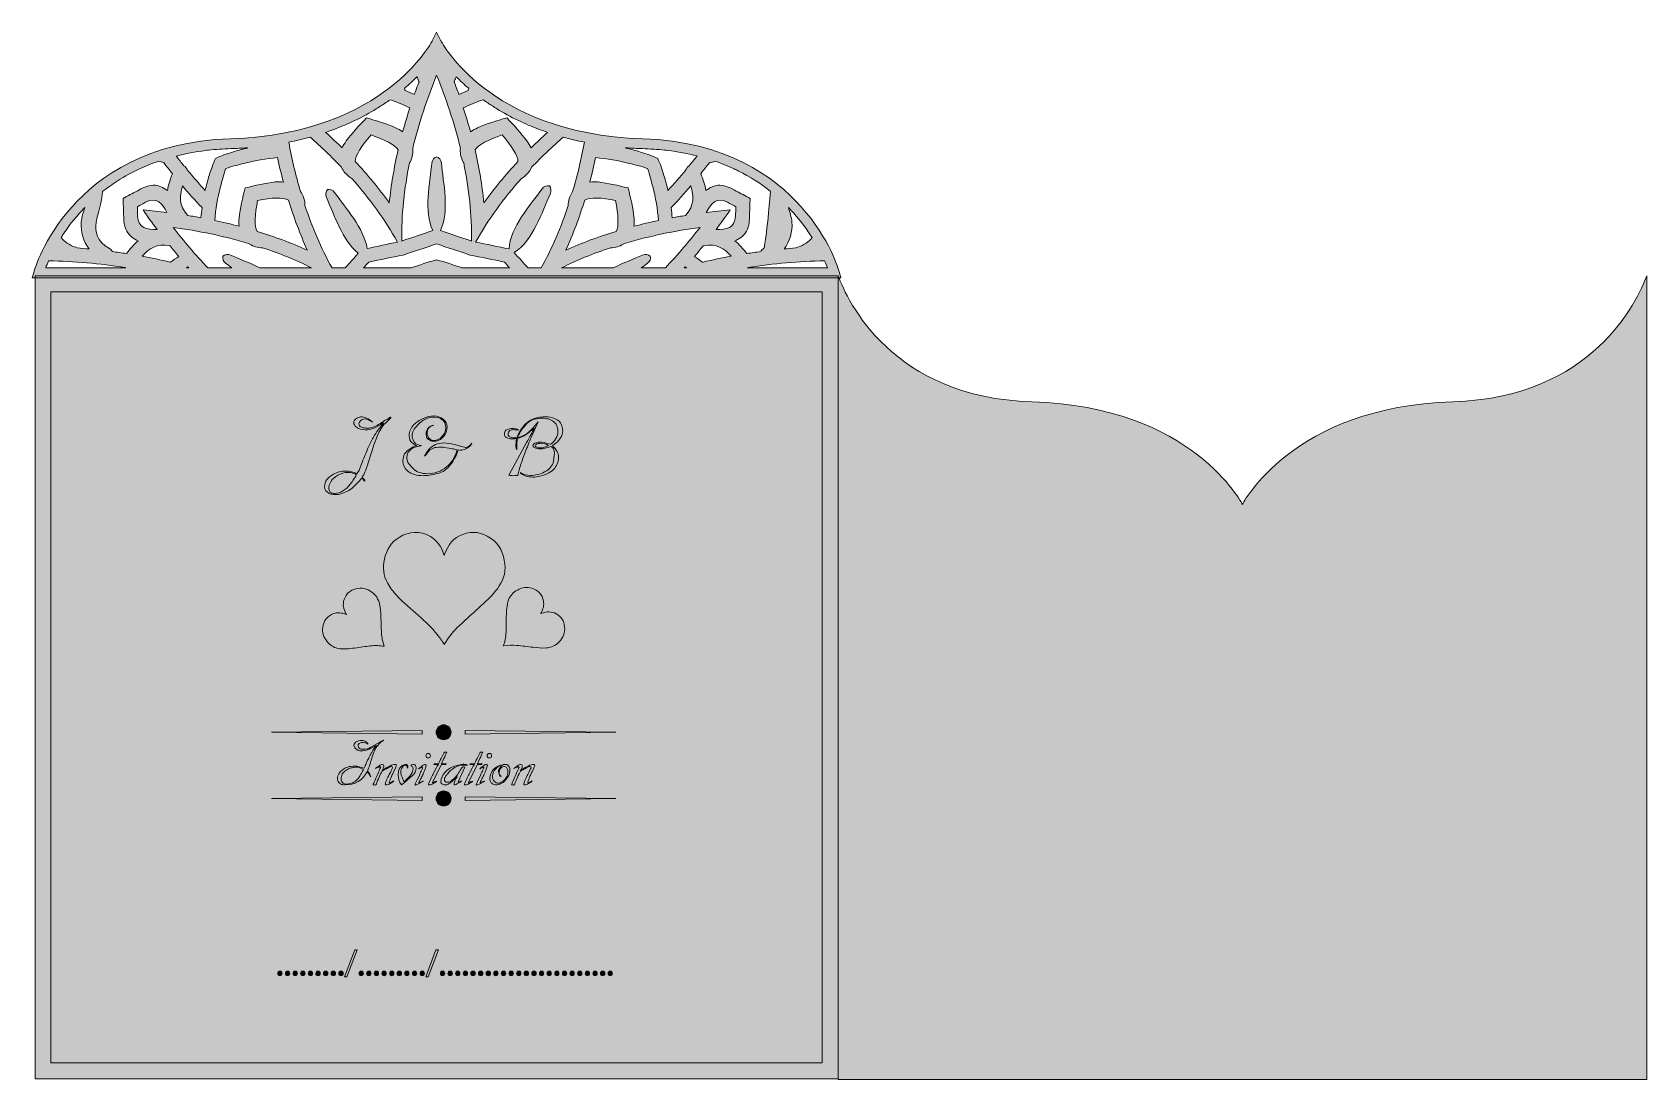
# Model space of a CAD drawing. Extents: x 325 to 1613, y -935 to -100.
import ezdxf

# ---------------------------------------------------------------- set-up
doc = ezdxf.new("R2010")
doc.units = 0
doc.header["$MEASUREMENT"] = 0
doc.layers.add('Layer 1', color=7, linetype='Continuous', lineweight=0)

# ---------------------------------------------------------------- blocks, each defined once
blk = doc.blocks.new('Block_1')
at = {"layer": 'Layer 1', "true_color": 0x000000, "transparency": 33554687}
h = blk.add_hatch(color=18, dxfattribs=at)
h.dxf.hatch_style = 2
edge = h.paths.add_edge_path()
edge.add_spline(control_points=[(561.9, -464.6), (562.6, -466.6), (563.5, -467.6), (564.5, -467.8), (564.8, -467.8), (565, -467.9), (565.4, -467.9), (565.7, -467.9), (566.1, -467.9), (566.4, -467.9), (571.1, -467.9), (575.3, -465.4), (579.2, -460.3), (580.9, -458.1), (582.5, -455.7), (584, -453.1), (582.4, -451.9), (580.1, -451.2), (577.3, -451.2), (574.3, -451.2), (571.6, -452), (569.2, -453.4), (564.3, -456.2), (561.9, -459.9), (561.9, -464.6)], knot_values=[0, 0, 0, 0, 1, 1, 1, 2, 2, 2, 3, 3, 3, 4, 4, 4, 5, 5, 5, 6, 6, 6, 7, 7, 7, 8, 8, 8, 8], degree=3, periodic=0)
edge = h.paths.add_edge_path()
edge.add_spline(control_points=[(596.9, -411), (594.3, -409.4), (592.2, -408.6), (590.6, -408.6), (589.3, -408.6), (588.2, -409), (587.4, -409.7), (587.1, -410.1), (586.8, -410.5), (586.5, -411), (586.1, -411.4), (586, -411.8), (586, -412.2), (586, -413.7), (586.6, -414.6), (587.9, -415), (588.8, -415.4), (590, -415.7), (591.5, -416), (595, -416), (598.4, -415), (601.7, -413), (602.3, -412.6), (603.1, -412.2), (604, -411.5), (605, -410.9), (606, -410.1), (607.3, -409.2), (607.3, -409.3), (607.4, -409.3), (607.6, -409.3), (608.1, -409.3), (608.6, -409), (609.3, -408.4), (610, -407.5), (610.5, -407.1), (610.9, -407.1), (611, -407.1), (611.2, -407.2), (611.5, -407.3), (611.4, -407.6), (610.6, -408.5), (609.1, -410), (608.6, -410.4), (608.2, -410.8), (607.7, -411.3), (607.3, -411.7), (606.9, -412.1), (606.4, -412.5), (602.7, -416.2), (598.9, -424.9), (594.9, -438.6), (593.8, -442.1), (592.9, -445), (592, -447.5), (591.1, -450), (590.4, -452), (589.7, -453.6), (589, -453.9), (588.6, -454.3), (588.6, -454.8), (588.6, -455.1), (589, -455.6), (589.7, -456.3), (590.5, -457.1), (590.8, -457.7), (590.8, -458.2), (590.3, -458.2), (589.9, -457.8), (589.5, -457.1), (589, -456.3), (588.6, -455.9), (588.3, -455.7), (581.4, -464.5), (574.3, -468.9), (566.9, -468.9), (565.9, -468.9), (564.8, -468.7), (563.6, -468.5), (561.5, -467.9), (559.8, -466.5), (558.7, -464.2), (558.7, -463.9), (558.7, -463.6), (558.6, -463.3), (558.6, -463.1), (558.6, -462.8), (558.6, -462.6), (558.6, -458.4), (561, -455.1), (565.7, -452.6), (568.7, -450.9), (571.9, -450.1), (575.4, -450.1), (578.8, -450.1), (581.7, -450.8), (584.3, -452.1), (584.3, -452.1), (586.1, -449.7), (586.1, -449.7), (587.3, -446.4), (588.4, -443.6), (589.2, -441.4), (590.1, -439.1), (590.8, -437.4), (591.4, -436.1), (592.4, -433.6), (593.4, -431.2), (594.5, -429.1), (595.5, -426.9), (596.6, -424.9), (597.6, -423), (598.7, -421), (600, -419.1), (601.3, -417.3), (602.6, -415.4), (604, -413.6), (605.6, -411.9), (605.6, -411.9), (605.3, -411.7), (605.3, -411.7), (600.4, -415.3), (595.6, -417.2), (591, -417.2), (588.4, -417.2), (586, -416.5), (583.9, -415.2), (582.5, -413.9), (581.8, -412.6), (581.8, -411.5), (581.8, -410.1), (582.6, -408.9), (584.1, -408.1), (585, -407.5), (586, -407.1), (587.2, -406.9), (590.5, -406.9), (593.7, -408.2), (596.9, -411)], knot_values=[0, 0, 0, 0, 1, 1, 1, 2, 2, 2, 3, 3, 3, 4, 4, 4, 5, 5, 5, 6, 6, 6, 7, 7, 7, 8, 8, 8, 9, 9, 9, 10, 10, 10, 11, 11, 11, 12, 12, 12, 13, 13, 13, 14, 14, 14, 15, 15, 15, 16, 16, 16, 17, 17, 17, 18, 18, 18, 19, 19, 19, 20, 20, 20, 21, 21, 21, 22, 22, 22, 23, 23, 23, 24, 24, 24, 25, 25, 25, 26, 26, 26, 27, 27, 27, 28, 28, 28, 29, 29, 29, 30, 30, 30, 31, 31, 31, 32, 32, 32, 33, 33, 33, 34, 34, 34, 35, 35, 35, 36, 36, 36, 37, 37, 37, 38, 38, 38, 39, 39, 39, 40, 40, 40, 41, 41, 41, 42, 42, 42, 43, 43, 43, 44, 44, 44, 45, 45, 45, 46, 46, 46, 46], degree=3, periodic=0)
h = blk.add_hatch(color=18, dxfattribs=at)
h.dxf.hatch_style = 2
edge = h.paths.add_edge_path()
edge.add_spline(control_points=[(645.4, -406.2), (648.6, -406.2), (651.2, -407.2), (653.4, -409), (655.3, -410.5), (656.3, -412.5), (656.3, -414.8), (656.3, -415.5), (656.1, -416.6), (655.8, -418), (655.2, -420.8), (653.6, -423.1), (650.9, -424.9), (649.3, -425.9), (647.8, -426.4), (646.2, -426.4), (645, -426.4), (643.7, -426.1), (642.4, -425.5), (640.9, -424.8), (640, -423.8), (639.9, -422.7), (639.8, -422.1), (639.7, -421.6), (639.7, -421.3), (639.6, -420.9), (639.6, -420.6), (639.6, -420.4), (639.6, -418.6), (640.2, -417), (641.3, -415.8), (642.4, -414.6), (643.9, -413.8), (645.7, -413.4), (642.1, -414.5), (640.3, -416.5), (640.3, -419.4), (640.3, -421.7), (641, -423.4), (642.4, -424.5), (643.3, -425.3), (644.3, -425.7), (645.5, -425.7), (648.5, -425.7), (651.1, -424.3), (653.2, -421.4), (654.6, -419.7), (655.2, -417.7), (655.2, -415.6), (655.2, -412.5), (654.2, -410.3), (652.2, -408.9), (650.7, -407.9), (648.9, -407.3), (646.7, -407.1), (646.7, -407.1), (645.6, -407.1), (645.6, -407.1), (641, -407.1), (636.8, -409.2), (632.9, -413.3), (629.8, -416.6), (628.3, -419.3), (628.3, -421.6), (628.3, -421.6), (628.3, -422.6), (628.3, -422.6), (628.5, -423.3), (628.9, -424.7), (629.7, -426.6), (630.6, -428.2), (632, -429.1), (633.9, -429.4), (633.9, -429.4), (635.8, -429.7), (635.8, -429.7), (635.6, -429.9), (635.2, -430), (634.6, -430.1), (634.1, -430.3), (633.5, -430.4), (632.7, -430.6), (632, -430.8), (631.3, -431), (630.7, -431.1), (630.1, -431.3), (629.6, -431.5), (629.2, -431.7), (626.7, -433.1), (625.2, -434.7), (624.7, -436.4), (624.4, -437.6), (624.2, -438.6), (624.2, -439.5), (624.2, -441.2), (624.7, -442.8), (625.8, -444.3), (626, -444.7), (626.4, -445.2), (627, -445.8), (627.6, -446.4), (628.3, -447.2), (629.3, -448.2), (631.8, -450.9), (635.6, -452.2), (640.6, -452.2), (646.4, -452.2), (651.5, -450.4), (655.9, -446.8), (659.4, -443.9), (662, -440), (663.7, -435), (663.9, -434.2), (664.1, -433.6), (664.1, -433.2), (664.1, -433.2), (661.4, -432.5), (661.4, -432.5), (660.3, -432.2), (658.4, -431.9), (655.8, -431.5), (654.9, -431.3), (654.1, -431.2), (653.3, -431.1), (652.5, -431), (651.7, -431), (651, -431), (646.6, -431), (643.5, -432.1), (641.6, -434.2), (641.3, -434.7), (640.8, -435.3), (640.3, -436), (639.7, -436.7), (639.1, -437.4), (638.3, -438.3), (639.1, -436.4), (640.3, -434.6), (641.8, -432.9), (643.5, -431), (645.2, -429.7), (646.9, -429), (649, -428.1), (651.2, -427.7), (653.6, -427.7), (656.2, -427.7), (659, -428.1), (662.2, -429), (662.2, -429), (668.7, -430.8), (668.7, -430.8), (669.8, -431.1), (670.5, -431.3), (670.9, -431.3), (672.4, -431.3), (674.1, -430.2), (675.9, -428), (675.5, -429.1), (674.7, -430.2), (673.4, -431.1), (672.3, -432), (671.1, -432.6), (669.8, -433), (668.6, -433.3), (667.5, -433.5), (666.7, -433.4), (666.7, -433.4), (665, -433.3), (665, -433.3), (663.9, -437.2), (662, -441), (659.2, -444.7), (656, -448.7), (652.7, -451.2), (649.2, -452), (644.1, -453.2), (640.1, -453.8), (637.1, -453.8), (632, -453.8), (627.9, -452.6), (624.9, -450.1), (622.3, -447.9), (621, -445.3), (621, -442.2), (621, -441.2), (621.3, -439.7), (621.9, -437.7), (622.4, -436.1), (623.7, -434.5), (626.1, -432.8), (628.1, -431.2), (630.1, -430.3), (632, -429.9), (631.5, -429.7), (630.2, -428.8), (628.2, -427.4), (626.8, -426.3), (626.1, -424.6), (626.1, -422.2), (626.1, -422.2), (626.1, -421.4), (626.1, -421.4), (626.1, -418.5), (627.3, -415.7), (629.8, -413.1), (631.6, -411.2), (634.1, -409.6), (637.2, -408.2), (640.2, -406.9), (642.9, -406.2), (645.4, -406.2)], knot_values=[0, 0, 0, 0, 1, 1, 1, 2, 2, 2, 3, 3, 3, 4, 4, 4, 5, 5, 5, 6, 6, 6, 7, 7, 7, 8, 8, 8, 9, 9, 9, 10, 10, 10, 11, 11, 11, 12, 12, 12, 13, 13, 13, 14, 14, 14, 15, 15, 15, 16, 16, 16, 17, 17, 17, 18, 18, 18, 19, 19, 19, 20, 20, 20, 21, 21, 21, 22, 22, 22, 23, 23, 23, 24, 24, 24, 25, 25, 25, 26, 26, 26, 27, 27, 27, 28, 28, 28, 29, 29, 29, 30, 30, 30, 31, 31, 31, 32, 32, 32, 33, 33, 33, 34, 34, 34, 35, 35, 35, 36, 36, 36, 37, 37, 37, 38, 38, 38, 39, 39, 39, 40, 40, 40, 41, 41, 41, 42, 42, 42, 43, 43, 43, 44, 44, 44, 45, 45, 45, 46, 46, 46, 47, 47, 47, 48, 48, 48, 49, 49, 49, 50, 50, 50, 51, 51, 51, 52, 52, 52, 53, 53, 53, 54, 54, 54, 55, 55, 55, 56, 56, 56, 57, 57, 57, 58, 58, 58, 59, 59, 59, 60, 60, 60, 61, 61, 61, 62, 62, 62, 63, 63, 63, 64, 64, 64, 65, 65, 65, 66, 66, 66, 67, 67, 67, 68, 68, 68, 69, 69, 69, 70, 70, 70, 70], degree=3, periodic=0)
h = blk.add_hatch(color=18, dxfattribs=at)
h.dxf.hatch_style = 2
edge = h.paths.add_edge_path()
edge.add_spline(control_points=[(730.5, -431.6), (733, -431.6), (735.1, -431), (737.1, -429.7), (735.3, -428.6), (733.2, -428), (730.8, -428), (730.4, -428), (730.1, -428), (729.8, -428.1), (729.5, -428.1), (729.2, -428.1), (728.9, -428.2), (727.4, -428.5), (726.6, -429), (726.6, -429.8), (726.6, -431), (727.9, -431.6), (730.5, -431.6)], knot_values=[0, 0, 0, 0, 1, 1, 1, 2, 2, 2, 3, 3, 3, 4, 4, 4, 5, 5, 5, 6, 6, 6, 6], degree=3, periodic=0)
edge = h.paths.add_edge_path()
edge.add_spline(control_points=[(731.2, -407.1), (732.4, -407), (733.5, -406.9), (734.5, -406.9), (737.2, -406.9), (739.7, -407.4), (742, -408.3), (744.9, -409.5), (746.7, -411.1), (747.4, -413.3), (748.1, -415.1), (748.5, -416.6), (748.5, -417.8), (748.5, -419.8), (747.7, -422.1), (746.2, -424.5), (745.5, -425.6), (744.5, -426.6), (743.4, -427.5), (742.4, -428.2), (741.7, -428.8), (741.2, -429.1), (740.6, -429.5), (740.3, -429.7), (740.2, -429.8), (743.6, -433), (745.2, -436), (745.2, -438.9), (745.2, -442), (744.2, -444.9), (742.1, -447.8), (739.7, -450.7), (735.7, -452.9), (730.1, -454.2), (728.2, -454.7), (726.3, -454.9), (724.5, -454.9), (720.8, -454.9), (717.6, -453.8), (714.8, -451.8), (714.8, -451.8), (714.8, -451.2), (714.8, -451.2), (717.2, -452.8), (719.8, -453.6), (722.8, -453.6), (726.7, -453.6), (730.4, -452.6), (734, -450.8), (738.1, -448.6), (740.5, -445.8), (741, -442.4), (741.6, -438.3), (741.9, -436.1), (741.9, -435.8), (741.9, -433.2), (741, -431.4), (739, -430.5), (735.6, -431.8), (732.8, -432.5), (730.6, -432.5), (728.4, -432.5), (726.7, -432), (725.5, -431.1), (724.9, -430.7), (724.6, -430.2), (724.6, -429.7), (724.6, -428.9), (725.6, -428.1), (727.6, -427.5), (728.4, -427.2), (729.3, -427), (730.3, -427), (731.9, -427), (734.7, -427.6), (738.6, -428.8), (742.6, -426.2), (744.6, -422.7), (744.6, -418.5), (744.6, -417.7), (744.4, -416.6), (744.1, -415), (743.8, -413.5), (742.9, -412.1), (741.5, -410.9), (740.1, -409.7), (738.6, -409), (737.1, -408.6), (735.2, -408.2), (733.5, -408), (731.9, -408), (726.2, -408), (721.8, -409.8), (718.7, -413.5), (715.7, -416.9), (713.6, -420.2), (712.5, -423.4), (714.3, -423.3), (716.4, -422.4), (719, -420.8), (720.4, -419.9), (722, -418.6), (723.6, -417), (725.3, -415.3), (727.1, -413.2), (729, -410.8), (729, -410.8), (723.6, -422.9), (723.6, -422.9), (721.7, -427.2), (720, -431.3), (718.6, -435.1), (717.1, -438.9), (715.8, -442.4), (714.8, -445.7), (714.2, -447.6), (713.5, -450.3), (712.8, -453.6), (712.5, -453.6), (712.1, -453.6), (711.7, -453.6), (711.3, -453.6), (710.8, -453.6), (710.3, -453.7), (710.3, -453.7), (708.7, -453.8), (708.7, -453.8), (707.5, -453.8), (706.5, -453.6), (705.6, -453.4), (705.6, -453.4), (719.7, -427.4), (719.7, -427.4), (720.9, -425.1), (722.1, -423.1), (723, -421.2), (724, -419.4), (724.9, -417.7), (725.7, -416.2), (725.7, -416.2), (725.5, -416), (725.5, -416), (724, -417.2), (722.8, -418.2), (721.8, -419), (720.8, -419.8), (720, -420.5), (719.4, -420.9), (717.1, -422.5), (714.7, -423.6), (712.3, -424.1), (712, -426.2), (711.8, -429.2), (711.8, -433.1), (711.4, -432.7), (711.2, -431.8), (711.2, -430.5), (711.2, -429.2), (711.2, -428), (711.3, -426.9), (711.4, -425.9), (711.5, -425), (711.7, -424.2), (711.7, -424.2), (710.2, -424.4), (710.2, -424.4), (709.9, -424.5), (709.6, -424.5), (709.4, -424.5), (709.1, -424.5), (708.8, -424.5), (708.6, -424.5), (707.9, -424.5), (706.9, -424.4), (705.7, -424.1), (704.4, -423.8), (703.5, -423.5), (703.1, -423.2), (702.3, -422.7), (702, -421.8), (702, -420.5), (702, -418.9), (702.7, -417.7), (704.2, -417), (705.4, -416.4), (706.8, -416.1), (708.5, -416.1), (710.3, -416.1), (711.8, -416.5), (713.1, -417.2), (713.1, -417.2), (713.1, -417.5), (713.1, -417.5), (712.2, -417.4), (711.4, -417.3), (710.8, -417.2), (710.2, -417.1), (709.7, -417.1), (709.3, -417.1), (708.1, -417.1), (707.1, -417.4), (706.3, -417.9), (705.4, -418.5), (704.9, -419.3), (704.9, -420.5), (704.9, -421.8), (705.8, -422.7), (707.5, -423.3), (708.3, -423.6), (709.1, -423.7), (710, -423.7), (710.4, -423.7), (711.1, -423.7), (711.8, -423.6), (715.6, -414.5), (720.9, -409.3), (727.5, -407.8), (728.8, -407.5), (730, -407.3), (731.2, -407.1)], knot_values=[0, 0, 0, 0, 1, 1, 1, 2, 2, 2, 3, 3, 3, 4, 4, 4, 5, 5, 5, 6, 6, 6, 7, 7, 7, 8, 8, 8, 9, 9, 9, 10, 10, 10, 11, 11, 11, 12, 12, 12, 13, 13, 13, 14, 14, 14, 15, 15, 15, 16, 16, 16, 17, 17, 17, 18, 18, 18, 19, 19, 19, 20, 20, 20, 21, 21, 21, 22, 22, 22, 23, 23, 23, 24, 24, 24, 25, 25, 25, 26, 26, 26, 27, 27, 27, 28, 28, 28, 29, 29, 29, 30, 30, 30, 31, 31, 31, 32, 32, 32, 33, 33, 33, 34, 34, 34, 35, 35, 35, 36, 36, 36, 37, 37, 37, 38, 38, 38, 39, 39, 39, 40, 40, 40, 41, 41, 41, 42, 42, 42, 43, 43, 43, 44, 44, 44, 45, 45, 45, 46, 46, 46, 47, 47, 47, 48, 48, 48, 49, 49, 49, 50, 50, 50, 51, 51, 51, 52, 52, 52, 53, 53, 53, 54, 54, 54, 55, 55, 55, 56, 56, 56, 57, 57, 57, 58, 58, 58, 59, 59, 59, 60, 60, 60, 61, 61, 61, 62, 62, 62, 63, 63, 63, 64, 64, 64, 65, 65, 65, 66, 66, 66, 67, 67, 67, 68, 68, 68, 69, 69, 69, 70, 70, 70, 71, 71, 71, 72, 72, 72, 73, 73, 73, 73], degree=3, periodic=0)
at = {"layer": 'Layer 1'}
for points, knots in [([(596.9, -411), (594.3, -409.4), (592.2, -408.6), (590.6, -408.6), (589.3, -408.6), (588.2, -409), (587.4, -409.7), (587.1, -410.1), (586.8, -410.5), (586.5, -411), (586.1, -411.4), (586, -411.8), (586, -412.2), (586, -413.7), (586.6, -414.6), (587.9, -415), (588.8, -415.4), (590, -415.7), (591.5, -416), (595, -416), (598.4, -415), (601.7, -413), (602.3, -412.6), (603.1, -412.2), (604, -411.5), (605, -410.9), (606, -410.1), (607.3, -409.2), (607.3, -409.3), (607.4, -409.3), (607.6, -409.3), (608.1, -409.3), (608.6, -409), (609.3, -408.4), (610, -407.5), (610.5, -407.1), (610.9, -407.1), (611, -407.1), (611.2, -407.2), (611.5, -407.3), (611.4, -407.6), (610.6, -408.5), (609.1, -410), (608.6, -410.4), (608.2, -410.8), (607.7, -411.3), (607.3, -411.7), (606.9, -412.1), (606.4, -412.5), (602.7, -416.2), (598.9, -424.9), (594.9, -438.6), (593.8, -442.1), (592.9, -445), (592, -447.5), (591.1, -450), (590.4, -452), (589.7, -453.6), (589, -453.9), (588.6, -454.3), (588.6, -454.8), (588.6, -455.1), (589, -455.6), (589.7, -456.3), (590.5, -457.1), (590.8, -457.7), (590.8, -458.2), (590.3, -458.2), (589.9, -457.8), (589.5, -457.1), (589, -456.3), (588.6, -455.9), (588.3, -455.7), (581.4, -464.5), (574.3, -468.9), (566.9, -468.9), (565.9, -468.9), (564.8, -468.7), (563.6, -468.5), (561.5, -467.9), (559.8, -466.5), (558.7, -464.2), (558.7, -463.9), (558.7, -463.6), (558.6, -463.3), (558.6, -463.1), (558.6, -462.8), (558.6, -462.6), (558.6, -458.4), (561, -455.1), (565.7, -452.6), (568.7, -450.9), (571.9, -450.1), (575.4, -450.1), (578.8, -450.1), (581.7, -450.8), (584.3, -452.1), (584.3, -452.1), (586.1, -449.7), (586.1, -449.7), (587.3, -446.4), (588.4, -443.6), (589.2, -441.4), (590.1, -439.1), (590.8, -437.4), (591.4, -436.1), (592.4, -433.6), (593.4, -431.2), (594.5, -429.1), (595.5, -426.9), (596.6, -424.9), (597.6, -423), (598.7, -421), (600, -419.1), (601.3, -417.3), (602.6, -415.4), (604, -413.6), (605.6, -411.9), (605.6, -411.9), (605.3, -411.7), (605.3, -411.7), (600.4, -415.3), (595.6, -417.2), (591, -417.2), (588.4, -417.2), (586, -416.5), (583.9, -415.2), (582.5, -413.9), (581.8, -412.6), (581.8, -411.5), (581.8, -410.1), (582.6, -408.9), (584.1, -408.1), (585, -407.5), (586, -407.1), (587.2, -406.9), (590.5, -406.9), (593.7, -408.2), (596.9, -411)], [0, 0, 0, 0, 1, 1, 1, 2, 2, 2, 3, 3, 3, 4, 4, 4, 5, 5, 5, 6, 6, 6, 7, 7, 7, 8, 8, 8, 9, 9, 9, 10, 10, 10, 11, 11, 11, 12, 12, 12, 13, 13, 13, 14, 14, 14, 15, 15, 15, 16, 16, 16, 17, 17, 17, 18, 18, 18, 19, 19, 19, 20, 20, 20, 21, 21, 21, 22, 22, 22, 23, 23, 23, 24, 24, 24, 25, 25, 25, 26, 26, 26, 27, 27, 27, 28, 28, 28, 29, 29, 29, 30, 30, 30, 31, 31, 31, 32, 32, 32, 33, 33, 33, 34, 34, 34, 35, 35, 35, 36, 36, 36, 37, 37, 37, 38, 38, 38, 39, 39, 39, 40, 40, 40, 41, 41, 41, 42, 42, 42, 43, 43, 43, 44, 44, 44, 45, 45, 45, 46, 46, 46, 46]), ([(645.4, -406.2), (648.6, -406.2), (651.2, -407.2), (653.4, -409), (655.3, -410.5), (656.3, -412.5), (656.3, -414.8), (656.3, -415.5), (656.1, -416.6), (655.8, -418), (655.2, -420.8), (653.6, -423.1), (650.9, -424.9), (649.3, -425.9), (647.8, -426.4), (646.2, -426.4), (645, -426.4), (643.7, -426.1), (642.4, -425.5), (640.9, -424.8), (640, -423.8), (639.9, -422.7), (639.8, -422.1), (639.7, -421.6), (639.7, -421.3), (639.6, -420.9), (639.6, -420.6), (639.6, -420.4), (639.6, -418.6), (640.2, -417), (641.3, -415.8), (642.4, -414.6), (643.9, -413.8), (645.7, -413.4), (642.1, -414.5), (640.3, -416.5), (640.3, -419.4), (640.3, -421.7), (641, -423.4), (642.4, -424.5), (643.3, -425.3), (644.3, -425.7), (645.5, -425.7), (648.5, -425.7), (651.1, -424.3), (653.2, -421.4), (654.6, -419.7), (655.2, -417.7), (655.2, -415.6), (655.2, -412.5), (654.2, -410.3), (652.2, -408.9), (650.7, -407.9), (648.9, -407.3), (646.7, -407.1), (646.7, -407.1), (645.6, -407.1), (645.6, -407.1), (641, -407.1), (636.8, -409.2), (632.9, -413.3), (629.8, -416.6), (628.3, -419.3), (628.3, -421.6), (628.3, -421.6), (628.3, -422.6), (628.3, -422.6), (628.5, -423.3), (628.9, -424.7), (629.7, -426.6), (630.6, -428.2), (632, -429.1), (633.9, -429.4), (633.9, -429.4), (635.8, -429.7), (635.8, -429.7), (635.6, -429.9), (635.2, -430), (634.6, -430.1), (634.1, -430.3), (633.5, -430.4), (632.7, -430.6), (632, -430.8), (631.3, -431), (630.7, -431.1), (630.1, -431.3), (629.6, -431.5), (629.2, -431.7), (626.7, -433.1), (625.2, -434.7), (624.7, -436.4), (624.4, -437.6), (624.2, -438.6), (624.2, -439.5), (624.2, -441.2), (624.7, -442.8), (625.8, -444.3), (626, -444.7), (626.4, -445.2), (627, -445.8), (627.6, -446.4), (628.3, -447.2), (629.3, -448.2), (631.8, -450.9), (635.6, -452.2), (640.6, -452.2), (646.4, -452.2), (651.5, -450.4), (655.9, -446.8), (659.4, -443.9), (662, -440), (663.7, -435), (663.9, -434.2), (664.1, -433.6), (664.1, -433.2), (664.1, -433.2), (661.4, -432.5), (661.4, -432.5), (660.3, -432.2), (658.4, -431.9), (655.8, -431.5), (654.9, -431.3), (654.1, -431.2), (653.3, -431.1), (652.5, -431), (651.7, -431), (651, -431), (646.6, -431), (643.5, -432.1), (641.6, -434.2), (641.3, -434.7), (640.8, -435.3), (640.3, -436), (639.7, -436.7), (639.1, -437.4), (638.3, -438.3), (639.1, -436.4), (640.3, -434.6), (641.8, -432.9), (643.5, -431), (645.2, -429.7), (646.9, -429), (649, -428.1), (651.2, -427.7), (653.6, -427.7), (656.2, -427.7), (659, -428.1), (662.2, -429), (662.2, -429), (668.7, -430.8), (668.7, -430.8), (669.8, -431.1), (670.5, -431.3), (670.9, -431.3), (672.4, -431.3), (674.1, -430.2), (675.9, -428), (675.5, -429.1), (674.7, -430.2), (673.4, -431.1), (672.3, -432), (671.1, -432.6), (669.8, -433), (668.6, -433.3), (667.5, -433.5), (666.7, -433.4), (666.7, -433.4), (665, -433.3), (665, -433.3), (663.9, -437.2), (662, -441), (659.2, -444.7), (656, -448.7), (652.7, -451.2), (649.2, -452), (644.1, -453.2), (640.1, -453.8), (637.1, -453.8), (632, -453.8), (627.9, -452.6), (624.9, -450.1), (622.3, -447.9), (621, -445.3), (621, -442.2), (621, -441.2), (621.3, -439.7), (621.9, -437.7), (622.4, -436.1), (623.7, -434.5), (626.1, -432.8), (628.1, -431.2), (630.1, -430.3), (632, -429.9), (631.5, -429.7), (630.2, -428.8), (628.2, -427.4), (626.8, -426.3), (626.1, -424.6), (626.1, -422.2), (626.1, -422.2), (626.1, -421.4), (626.1, -421.4), (626.1, -418.5), (627.3, -415.7), (629.8, -413.1), (631.6, -411.2), (634.1, -409.6), (637.2, -408.2), (640.2, -406.9), (642.9, -406.2), (645.4, -406.2)], [0, 0, 0, 0, 1, 1, 1, 2, 2, 2, 3, 3, 3, 4, 4, 4, 5, 5, 5, 6, 6, 6, 7, 7, 7, 8, 8, 8, 9, 9, 9, 10, 10, 10, 11, 11, 11, 12, 12, 12, 13, 13, 13, 14, 14, 14, 15, 15, 15, 16, 16, 16, 17, 17, 17, 18, 18, 18, 19, 19, 19, 20, 20, 20, 21, 21, 21, 22, 22, 22, 23, 23, 23, 24, 24, 24, 25, 25, 25, 26, 26, 26, 27, 27, 27, 28, 28, 28, 29, 29, 29, 30, 30, 30, 31, 31, 31, 32, 32, 32, 33, 33, 33, 34, 34, 34, 35, 35, 35, 36, 36, 36, 37, 37, 37, 38, 38, 38, 39, 39, 39, 40, 40, 40, 41, 41, 41, 42, 42, 42, 43, 43, 43, 44, 44, 44, 45, 45, 45, 46, 46, 46, 47, 47, 47, 48, 48, 48, 49, 49, 49, 50, 50, 50, 51, 51, 51, 52, 52, 52, 53, 53, 53, 54, 54, 54, 55, 55, 55, 56, 56, 56, 57, 57, 57, 58, 58, 58, 59, 59, 59, 60, 60, 60, 61, 61, 61, 62, 62, 62, 63, 63, 63, 64, 64, 64, 65, 65, 65, 66, 66, 66, 67, 67, 67, 68, 68, 68, 69, 69, 69, 70, 70, 70, 70]), ([(731.2, -407.1), (732.4, -407), (733.5, -406.9), (734.5, -406.9), (737.2, -406.9), (739.7, -407.4), (742, -408.3), (744.9, -409.5), (746.7, -411.1), (747.4, -413.3), (748.1, -415.1), (748.5, -416.6), (748.5, -417.8), (748.5, -419.8), (747.7, -422.1), (746.2, -424.5), (745.5, -425.6), (744.5, -426.6), (743.4, -427.5), (742.4, -428.2), (741.7, -428.8), (741.2, -429.1), (740.6, -429.5), (740.3, -429.7), (740.2, -429.8), (743.6, -433), (745.2, -436), (745.2, -438.9), (745.2, -442), (744.2, -444.9), (742.1, -447.8), (739.7, -450.7), (735.7, -452.9), (730.1, -454.2), (728.2, -454.7), (726.3, -454.9), (724.5, -454.9), (720.8, -454.9), (717.6, -453.8), (714.8, -451.8), (714.8, -451.8), (714.8, -451.2), (714.8, -451.2), (717.2, -452.8), (719.8, -453.6), (722.8, -453.6), (726.7, -453.6), (730.4, -452.6), (734, -450.8), (738.1, -448.6), (740.5, -445.8), (741, -442.4), (741.6, -438.3), (741.9, -436.1), (741.9, -435.8), (741.9, -433.2), (741, -431.4), (739, -430.5), (735.6, -431.8), (732.8, -432.5), (730.6, -432.5), (728.4, -432.5), (726.7, -432), (725.5, -431.1), (724.9, -430.7), (724.6, -430.2), (724.6, -429.7), (724.6, -428.9), (725.6, -428.1), (727.6, -427.5), (728.4, -427.2), (729.3, -427), (730.3, -427), (731.9, -427), (734.7, -427.6), (738.6, -428.8), (742.6, -426.2), (744.6, -422.7), (744.6, -418.5), (744.6, -417.7), (744.4, -416.6), (744.1, -415), (743.8, -413.5), (742.9, -412.1), (741.5, -410.9), (740.1, -409.7), (738.6, -409), (737.1, -408.6), (735.2, -408.2), (733.5, -408), (731.9, -408), (726.2, -408), (721.8, -409.8), (718.7, -413.5), (715.7, -416.9), (713.6, -420.2), (712.5, -423.4), (714.3, -423.3), (716.4, -422.4), (719, -420.8), (720.4, -419.9), (722, -418.6), (723.6, -417), (725.3, -415.3), (727.1, -413.2), (729, -410.8), (729, -410.8), (723.6, -422.9), (723.6, -422.9), (721.7, -427.2), (720, -431.3), (718.6, -435.1), (717.1, -438.9), (715.8, -442.4), (714.8, -445.7), (714.2, -447.6), (713.5, -450.3), (712.8, -453.6), (712.5, -453.6), (712.1, -453.6), (711.7, -453.6), (711.3, -453.6), (710.8, -453.6), (710.3, -453.7), (710.3, -453.7), (708.7, -453.8), (708.7, -453.8), (707.5, -453.8), (706.5, -453.6), (705.6, -453.4), (705.6, -453.4), (719.7, -427.4), (719.7, -427.4), (720.9, -425.1), (722.1, -423.1), (723, -421.2), (724, -419.4), (724.9, -417.7), (725.7, -416.2), (725.7, -416.2), (725.5, -416), (725.5, -416), (724, -417.2), (722.8, -418.2), (721.8, -419), (720.8, -419.8), (720, -420.5), (719.4, -420.9), (717.1, -422.5), (714.7, -423.6), (712.3, -424.1), (712, -426.2), (711.8, -429.2), (711.8, -433.1), (711.4, -432.7), (711.2, -431.8), (711.2, -430.5), (711.2, -429.2), (711.2, -428), (711.3, -426.9), (711.4, -425.9), (711.5, -425), (711.7, -424.2), (711.7, -424.2), (710.2, -424.4), (710.2, -424.4), (709.9, -424.5), (709.6, -424.5), (709.4, -424.5), (709.1, -424.5), (708.8, -424.5), (708.6, -424.5), (707.9, -424.5), (706.9, -424.4), (705.7, -424.1), (704.4, -423.8), (703.5, -423.5), (703.1, -423.2), (702.3, -422.7), (702, -421.8), (702, -420.5), (702, -418.9), (702.7, -417.7), (704.2, -417), (705.4, -416.4), (706.8, -416.1), (708.5, -416.1), (710.3, -416.1), (711.8, -416.5), (713.1, -417.2), (713.1, -417.2), (713.1, -417.5), (713.1, -417.5), (712.2, -417.4), (711.4, -417.3), (710.8, -417.2), (710.2, -417.1), (709.7, -417.1), (709.3, -417.1), (708.1, -417.1), (707.1, -417.4), (706.3, -417.9), (705.4, -418.5), (704.9, -419.3), (704.9, -420.5), (704.9, -421.8), (705.8, -422.7), (707.5, -423.3), (708.3, -423.6), (709.1, -423.7), (710, -423.7), (710.4, -423.7), (711.1, -423.7), (711.8, -423.6), (715.6, -414.5), (720.9, -409.3), (727.5, -407.8), (728.8, -407.5), (730, -407.3), (731.2, -407.1)], [0, 0, 0, 0, 1, 1, 1, 2, 2, 2, 3, 3, 3, 4, 4, 4, 5, 5, 5, 6, 6, 6, 7, 7, 7, 8, 8, 8, 9, 9, 9, 10, 10, 10, 11, 11, 11, 12, 12, 12, 13, 13, 13, 14, 14, 14, 15, 15, 15, 16, 16, 16, 17, 17, 17, 18, 18, 18, 19, 19, 19, 20, 20, 20, 21, 21, 21, 22, 22, 22, 23, 23, 23, 24, 24, 24, 25, 25, 25, 26, 26, 26, 27, 27, 27, 28, 28, 28, 29, 29, 29, 30, 30, 30, 31, 31, 31, 32, 32, 32, 33, 33, 33, 34, 34, 34, 35, 35, 35, 36, 36, 36, 37, 37, 37, 38, 38, 38, 39, 39, 39, 40, 40, 40, 41, 41, 41, 42, 42, 42, 43, 43, 43, 44, 44, 44, 45, 45, 45, 46, 46, 46, 47, 47, 47, 48, 48, 48, 49, 49, 49, 50, 50, 50, 51, 51, 51, 52, 52, 52, 53, 53, 53, 54, 54, 54, 55, 55, 55, 56, 56, 56, 57, 57, 57, 58, 58, 58, 59, 59, 59, 60, 60, 60, 61, 61, 61, 62, 62, 62, 63, 63, 63, 64, 64, 64, 65, 65, 65, 66, 66, 66, 67, 67, 67, 68, 68, 68, 69, 69, 69, 70, 70, 70, 71, 71, 71, 72, 72, 72, 73, 73, 73, 73]), ([(730.5, -431.6), (733, -431.6), (735.1, -431), (737.1, -429.7), (735.3, -428.6), (733.2, -428), (730.8, -428), (730.4, -428), (730.1, -428), (729.8, -428.1), (729.5, -428.1), (729.2, -428.1), (728.9, -428.2), (727.4, -428.5), (726.6, -429), (726.6, -429.8), (726.6, -431), (727.9, -431.6), (730.5, -431.6)], [0, 0, 0, 0, 1, 1, 1, 2, 2, 2, 3, 3, 3, 4, 4, 4, 5, 5, 5, 6, 6, 6, 6]), ([(561.9, -464.6), (562.6, -466.6), (563.5, -467.6), (564.5, -467.8), (564.8, -467.8), (565, -467.9), (565.4, -467.9), (565.7, -467.9), (566.1, -467.9), (566.4, -467.9), (571.1, -467.9), (575.3, -465.4), (579.2, -460.3), (580.9, -458.1), (582.5, -455.7), (584, -453.1), (582.4, -451.9), (580.1, -451.2), (577.3, -451.2), (574.3, -451.2), (571.6, -452), (569.2, -453.4), (564.3, -456.2), (561.9, -459.9), (561.9, -464.6)], [0, 0, 0, 0, 1, 1, 1, 2, 2, 2, 3, 3, 3, 4, 4, 4, 5, 5, 5, 6, 6, 6, 7, 7, 7, 8, 8, 8, 8])]:
    blk.add_open_spline(points, degree=3, knots=knots, dxfattribs=at)
blk = doc.blocks.new('Block_2')
at = {"layer": 'Layer 1', "true_color": 0xf15a24, "transparency": 33554687}
h = blk.add_hatch(color=20, dxfattribs=at)
h.dxf.hatch_style = 2
edge = h.paths.add_edge_path()
edge.add_spline(control_points=[(654.1, -588.3), (652.2, -585.7), (650.5, -583), (648.5, -580.6), (644.1, -575), (638.9, -570.2), (633.6, -565.5), (627.6, -560.2), (621.5, -555.1), (616, -549.2), (613.2, -546.2), (610.7, -542.9), (608.7, -539.3), (605.4, -533.4), (604.9, -527.1), (606.3, -520.5), (607.8, -513.1), (611.4, -506.9), (618, -503), (626.1, -498), (634.6, -497.5), (643, -502.4), (648.2, -505.5), (651.4, -510.3), (653.5, -515.9), (653.6, -516.3), (653.8, -516.7), (654, -517.4), (654.2, -516.7), (654.4, -516.3), (654.5, -515.9), (657.2, -508.9), (661.5, -503.3), (668.7, -500.6), (676.6, -497.6), (684.1, -498.9), (690.9, -503.6), (698.2, -508.5), (701.4, -515.8), (702.3, -524.4), (703.1, -531.7), (700.7, -538.1), (696.4, -543.9), (692.7, -548.9), (688.2, -553.2), (683.5, -557.4), (677.7, -562.7), (671.8, -567.9), (666.1, -573.3), (661.5, -577.6), (657.5, -582.5), (654.3, -588), (654.3, -588.1), (654.2, -588.2), (654.1, -588.3)], knot_values=[0, 0, 0, 0, 1, 1, 1, 2, 2, 2, 3, 3, 3, 4, 4, 4, 5, 5, 5, 6, 6, 6, 7, 7, 7, 8, 8, 8, 9, 9, 9, 10, 10, 10, 11, 11, 11, 12, 12, 12, 13, 13, 13, 14, 14, 14, 15, 15, 15, 16, 16, 16, 17, 17, 17, 18, 18, 18, 18], degree=3, periodic=0)
h = blk.add_hatch(color=20, dxfattribs=at)
h.dxf.hatch_style = 2
edge = h.paths.add_edge_path()
edge.add_spline(control_points=[(606, -589.7), (604.3, -589.6), (602.5, -589.4), (600.8, -589.3), (596.9, -589.2), (593, -589.7), (589.1, -590.3), (584.7, -590.9), (580.4, -591.7), (576, -591.9), (573.7, -592), (571.4, -591.9), (569.2, -591.5), (565.5, -590.7), (562.7, -588.7), (560.4, -585.8), (557.8, -582.5), (556.5, -578.8), (557.1, -574.6), (558, -569.4), (560.7, -565.6), (565.8, -563.8), (569, -562.7), (572.1, -563.1), (575.3, -564.2), (575.5, -564.3), (575.7, -564.4), (576, -564.5), (575.9, -564.2), (575.7, -564), (575.6, -563.8), (573.6, -560.1), (572.8, -556.4), (574.2, -552.4), (575.8, -548), (579, -545.2), (583.4, -544), (588.1, -542.7), (592.3, -543.9), (596.2, -546.6), (599.6, -548.9), (601.4, -552.2), (602.4, -556), (603.2, -559.4), (603.4, -562.9), (603.5, -566.3), (603.6, -570.6), (603.7, -575), (604, -579.3), (604.2, -582.8), (604.8, -586.2), (606, -589.5), (606, -589.6), (606, -589.7), (606, -589.7)], knot_values=[0, 0, 0, 0, 1, 1, 1, 2, 2, 2, 3, 3, 3, 4, 4, 4, 5, 5, 5, 6, 6, 6, 7, 7, 7, 8, 8, 8, 9, 9, 9, 10, 10, 10, 11, 11, 11, 12, 12, 12, 13, 13, 13, 14, 14, 14, 15, 15, 15, 16, 16, 16, 17, 17, 17, 18, 18, 18, 18], degree=3, periodic=0)
h = blk.add_hatch(color=20, dxfattribs=at)
h.dxf.hatch_style = 2
edge = h.paths.add_edge_path()
edge.add_spline(control_points=[(701.3, -589.5), (701.7, -587.8), (702.2, -586.1), (702.5, -584.4), (703.3, -580.5), (703.4, -576.6), (703.4, -572.7), (703.5, -568.3), (703.4, -563.9), (703.9, -559.5), (704.1, -557.2), (704.5, -555), (705.3, -552.8), (706.6, -549.3), (709.1, -546.8), (712.3, -545), (716, -543), (719.8, -542.3), (723.9, -543.6), (728.9, -545.2), (732.2, -548.5), (733.1, -553.8), (733.7, -557.1), (732.9, -560.2), (731.3, -563.1), (731.2, -563.3), (731.1, -563.5), (730.9, -563.8), (731.2, -563.7), (731.5, -563.6), (731.7, -563.5), (735.6, -562.1), (739.5, -561.9), (743.2, -563.9), (747.3, -566.1), (749.5, -569.7), (750, -574.2), (750.6, -579.1), (748.7, -583.1), (745.4, -586.5), (742.6, -589.5), (739.1, -590.8), (735.2, -591.1), (731.7, -591.4), (728.3, -591), (724.9, -590.6), (720.5, -590.1), (716.2, -589.5), (711.9, -589.1), (708.4, -588.7), (705, -588.8), (701.5, -589.5), (701.4, -589.5), (701.4, -589.5), (701.3, -589.5)], knot_values=[0, 0, 0, 0, 1, 1, 1, 2, 2, 2, 3, 3, 3, 4, 4, 4, 5, 5, 5, 6, 6, 6, 7, 7, 7, 8, 8, 8, 9, 9, 9, 10, 10, 10, 11, 11, 11, 12, 12, 12, 13, 13, 13, 14, 14, 14, 15, 15, 15, 16, 16, 16, 17, 17, 17, 18, 18, 18, 18], degree=3, periodic=0)
at = {"layer": 'Layer 1'}
for points in [[(654.1, -588.3), (652.2, -585.7), (650.5, -583), (648.5, -580.6), (644.1, -575), (638.9, -570.2), (633.6, -565.5), (627.6, -560.2), (621.5, -555.1), (616, -549.2), (613.2, -546.2), (610.7, -542.9), (608.7, -539.3), (605.4, -533.4), (604.9, -527.1), (606.3, -520.5), (607.8, -513.1), (611.4, -506.9), (618, -503), (626.1, -498), (634.6, -497.5), (643, -502.4), (648.2, -505.5), (651.4, -510.3), (653.5, -515.9), (653.6, -516.3), (653.8, -516.7), (654, -517.4), (654.2, -516.7), (654.4, -516.3), (654.5, -515.9), (657.2, -508.9), (661.5, -503.3), (668.7, -500.6), (676.6, -497.6), (684.1, -498.9), (690.9, -503.6), (698.2, -508.5), (701.4, -515.8), (702.3, -524.4), (703.1, -531.7), (700.7, -538.1), (696.4, -543.9), (692.7, -548.9), (688.2, -553.2), (683.5, -557.4), (677.7, -562.7), (671.8, -567.9), (666.1, -573.3), (661.5, -577.6), (657.5, -582.5), (654.3, -588), (654.3, -588.1), (654.2, -588.2), (654.1, -588.3)], [(606, -589.7), (604.3, -589.6), (602.5, -589.4), (600.8, -589.3), (596.9, -589.2), (593, -589.7), (589.1, -590.3), (584.7, -590.9), (580.4, -591.7), (576, -591.9), (573.7, -592), (571.4, -591.9), (569.2, -591.5), (565.5, -590.7), (562.7, -588.7), (560.4, -585.8), (557.8, -582.5), (556.5, -578.8), (557.1, -574.6), (558, -569.4), (560.7, -565.6), (565.8, -563.8), (569, -562.7), (572.1, -563.1), (575.3, -564.2), (575.5, -564.3), (575.7, -564.4), (576, -564.5), (575.9, -564.2), (575.7, -564), (575.6, -563.8), (573.6, -560.1), (572.8, -556.4), (574.2, -552.4), (575.8, -548), (579, -545.2), (583.4, -544), (588.1, -542.7), (592.3, -543.9), (596.2, -546.6), (599.6, -548.9), (601.4, -552.2), (602.4, -556), (603.2, -559.4), (603.4, -562.9), (603.5, -566.3), (603.6, -570.6), (603.7, -575), (604, -579.3), (604.2, -582.8), (604.8, -586.2), (606, -589.5), (606, -589.6), (606, -589.7), (606, -589.7)], [(701.3, -589.5), (701.7, -587.8), (702.2, -586.1), (702.5, -584.4), (703.3, -580.5), (703.4, -576.6), (703.4, -572.7), (703.5, -568.3), (703.4, -563.9), (703.9, -559.5), (704.1, -557.2), (704.5, -555), (705.3, -552.8), (706.6, -549.3), (709.1, -546.8), (712.3, -545), (716, -543), (719.8, -542.3), (723.9, -543.6), (728.9, -545.2), (732.2, -548.5), (733.1, -553.8), (733.7, -557.1), (732.9, -560.2), (731.3, -563.1), (731.2, -563.3), (731.1, -563.5), (730.9, -563.8), (731.2, -563.7), (731.5, -563.6), (731.7, -563.5), (735.6, -562.1), (739.5, -561.9), (743.2, -563.9), (747.3, -566.1), (749.5, -569.7), (750, -574.2), (750.6, -579.1), (748.7, -583.1), (745.4, -586.5), (742.6, -589.5), (739.1, -590.8), (735.2, -591.1), (731.7, -591.4), (728.3, -591), (724.9, -590.6), (720.5, -590.1), (716.2, -589.5), (711.9, -589.1), (708.4, -588.7), (705, -588.8), (701.5, -589.5), (701.4, -589.5), (701.4, -589.5), (701.3, -589.5)]]:
    blk.add_open_spline(points, degree=3, knots=[0, 0, 0, 0, 1, 1, 1, 2, 2, 2, 3, 3, 3, 4, 4, 4, 5, 5, 5, 6, 6, 6, 7, 7, 7, 8, 8, 8, 9, 9, 9, 10, 10, 10, 11, 11, 11, 12, 12, 12, 13, 13, 13, 14, 14, 14, 15, 15, 15, 16, 16, 16, 17, 17, 17, 18, 18, 18, 18], dxfattribs=at)
blk = doc.blocks.new('Block_4')
at = {"layer": 'Layer 1', "true_color": 0x000000, "transparency": 33554687}
h = blk.add_hatch(color=18, dxfattribs=at)
h.dxf.hatch_style = 2
edge = h.paths.add_edge_path()
edge.add_spline(control_points=[(579, -687.1), (578, -687.4), (577.1, -687.9), (576.2, -688.4), (574, -689.6), (572.7, -691.1), (572.2, -692.8), (571.9, -694.2), (571.7, -695.1), (571.7, -695.7), (571.7, -697), (572.3, -698.1), (573.4, -699), (574.2, -699.5), (575.1, -699.8), (576.1, -699.8), (577, -699.8), (578.3, -699.5), (580, -699), (582.7, -698.2), (585.1, -696.2), (587, -692.9), (587.4, -692.3), (587.8, -691.5), (588.2, -690.7), (588.7, -689.8), (589.1, -688.9), (589.6, -688), (587.6, -686.8), (585.7, -686.2), (583.9, -686.2), (583.4, -686.2), (582.8, -686.3), (582, -686.4), (581, -686.5), (580, -686.8), (579, -687.1)], knot_values=[0, 0, 0, 0, 1, 1, 1, 2, 2, 2, 3, 3, 3, 4, 4, 4, 5, 5, 5, 6, 6, 6, 7, 7, 7, 8, 8, 8, 9, 9, 9, 10, 10, 10, 11, 11, 11, 12, 12, 12, 12], degree=3, periodic=0)
edge = h.paths.add_edge_path()
edge.add_spline(control_points=[(605.8, -664.8), (603, -666.4), (600.8, -668.7), (599.2, -671.7), (598.6, -672.6), (598, -673.9), (597.5, -675.4), (596.9, -676.9), (596.3, -678.7), (595.7, -680.7), (595.1, -682.8), (594.5, -684.5), (594, -685.9), (593.5, -687.4), (593.1, -688.5), (592.7, -689.3), (593.2, -689.8), (593.5, -690.2), (593.8, -690.5), (594.1, -690.9), (594.3, -691.2), (594.4, -691.4), (594.9, -692.2), (595.3, -693), (595.4, -693.9), (594.6, -692.3), (593.6, -690.9), (592.5, -690), (588.8, -696.9), (582.9, -700.3), (574.6, -700.3), (573.4, -700.3), (572.2, -700.1), (571.2, -699.6), (570.1, -698.9), (569.4, -698.1), (569.1, -696.9), (568.9, -696), (568.8, -695.3), (568.8, -694.8), (568.8, -692.6), (570.2, -690.5), (572.8, -688.4), (575.3, -686.4), (578.4, -685.4), (582.2, -685.4), (584.8, -685.4), (587.5, -686), (590.1, -687.1), (590.7, -685.6), (591.3, -684.3), (591.8, -683.3), (592.2, -682.2), (592.6, -681.4), (592.9, -680.7), (593.5, -679.5), (594.1, -678.4), (594.6, -677.3), (595.1, -676.3), (595.7, -675.3), (596.2, -674.4), (597.3, -672.6), (598.5, -670.7), (599.9, -668.9), (599.2, -669.2), (598.1, -669.7), (596.8, -670.5), (596.1, -670.8), (595.5, -671.2), (595, -671.4), (594.5, -671.7), (594, -671.9), (593.6, -672), (591.4, -672.9), (589.5, -673.3), (588, -673.3), (586.1, -673.3), (584.5, -672.7), (583.2, -671.3), (582.4, -670.6), (582, -669.7), (582, -668.7), (582, -667.4), (582.8, -666.4), (584.3, -665.7), (585.4, -665.2), (586.6, -665), (587.8, -665), (589.5, -665), (590.9, -665.4), (591.9, -666.3), (592.1, -666.5), (592.3, -666.7), (592.5, -666.9), (592.7, -667.2), (592.9, -667.5), (593.2, -667.8), (591.5, -666.9), (590, -666.5), (588.7, -666.5), (587.7, -666.5), (586.8, -666.8), (586.1, -667.4), (585.5, -667.8), (585.3, -668.5), (585.3, -669.3), (585.3, -670.1), (585.6, -670.7), (586.2, -671.1), (586.9, -671.7), (588.2, -672), (589.9, -672), (591.8, -672), (593.6, -671.5), (595.5, -670.4), (595.5, -670.4), (600.2, -667.6), (600.2, -667.6), (602.4, -666.3), (604.3, -665.4), (605.8, -664.8)], knot_values=[0, 0, 0, 0, 1, 1, 1, 2, 2, 2, 3, 3, 3, 4, 4, 4, 5, 5, 5, 6, 6, 6, 7, 7, 7, 8, 8, 8, 9, 9, 9, 10, 10, 10, 11, 11, 11, 12, 12, 12, 13, 13, 13, 14, 14, 14, 15, 15, 15, 16, 16, 16, 17, 17, 17, 18, 18, 18, 19, 19, 19, 20, 20, 20, 21, 21, 21, 22, 22, 22, 23, 23, 23, 24, 24, 24, 25, 25, 25, 26, 26, 26, 27, 27, 27, 28, 28, 28, 29, 29, 29, 30, 30, 30, 31, 31, 31, 32, 32, 32, 33, 33, 33, 34, 34, 34, 35, 35, 35, 36, 36, 36, 37, 37, 37, 38, 38, 38, 39, 39, 39, 40, 40, 40, 40], degree=3, periodic=0)
h = blk.add_hatch(color=18, dxfattribs=at)
h.dxf.hatch_style = 2
edge = h.paths.add_edge_path()
edge.add_spline(control_points=[(643, -677.3), (643, -678.3), (642.3, -678.9), (641.1, -678.9), (640, -678.9), (639.4, -678.3), (639.4, -677), (639.4, -675.9), (640.1, -675.3), (641.4, -675.3), (642.4, -675.3), (643, -676), (643, -677.3)], knot_values=[0, 0, 0, 0, 1, 1, 1, 2, 2, 2, 3, 3, 3, 4, 4, 4, 4], degree=3, periodic=0)
edge = h.paths.add_edge_path()
edge.add_spline(control_points=[(638.8, -684.1), (639.3, -684.1), (639.6, -684.3), (639.6, -684.7), (639.4, -685.7), (639.1, -686.7), (638.7, -687.9), (638.3, -689), (637.7, -690.3), (637.1, -691.7), (636.6, -692.8), (636, -693.9), (635.5, -695.1), (634.9, -696.2), (634.3, -697.3), (633.8, -698.4), (633.8, -698.5), (633.9, -698.5), (634, -698.5), (634.1, -698.5), (634.2, -698.5), (634.3, -698.6), (635.9, -697.8), (637, -697.4), (637.4, -697.5), (637.3, -697.5), (636.9, -697.7), (636.3, -698), (635.8, -698.3), (635, -698.7), (634.1, -699.2), (632.4, -700), (631.4, -700.5), (631, -700.5), (630.8, -700.5), (630.7, -700.4), (630.7, -700.2), (630.7, -699.9), (631.7, -697.8), (633.6, -693.8), (634.4, -692), (635.1, -690.5), (635.6, -689.3), (636.2, -688.1), (636.5, -687.2), (636.7, -686.7), (636.7, -686.4), (636.6, -686.2), (636.5, -686.2), (636.2, -686.2), (635.8, -686.4), (635, -686.8), (634.6, -687), (634.2, -687.2), (634, -687.4), (633.7, -687.5), (633.6, -687.6), (633.5, -687.6), (634.6, -686.4), (636.1, -685.3), (638.2, -684.2), (638.5, -684.2), (638.7, -684.1), (638.8, -684.1)], knot_values=[0, 0, 0, 0, 1, 1, 1, 2, 2, 2, 3, 3, 3, 4, 4, 4, 5, 5, 5, 6, 6, 6, 7, 7, 7, 8, 8, 8, 9, 9, 9, 10, 10, 10, 11, 11, 11, 12, 12, 12, 13, 13, 13, 14, 14, 14, 15, 15, 15, 16, 16, 16, 17, 17, 17, 18, 18, 18, 19, 19, 19, 20, 20, 20, 21, 21, 21, 21], degree=3, periodic=0)
h = blk.add_hatch(color=18, dxfattribs=at)
h.dxf.hatch_style = 2
edge = h.paths.add_edge_path()
edge.add_spline(control_points=[(656, -674.2), (655.5, -675.5), (654.8, -677.3), (653.8, -679.4), (653.8, -679.4), (651.9, -683.5), (651.9, -683.5), (651.9, -683.5), (654.2, -683.5), (654.2, -683.5), (654.5, -683.5), (654.7, -683.5), (654.9, -683.5), (655.1, -683.5), (655.3, -683.5), (655.5, -683.4), (655.5, -683.5), (655.4, -683.7), (655.2, -684), (655.2, -684), (651.7, -684), (651.7, -684), (651.7, -684), (644.6, -698.2), (644.6, -698.2), (644.6, -698.3), (644.6, -698.4), (644.6, -698.4), (644.6, -698.6), (644.7, -698.7), (644.8, -698.7), (645.8, -698.2), (646.8, -697.8), (647.9, -697.3), (647.9, -697.3), (647.9, -697.8), (647.9, -697.8), (647.5, -697.9), (646.6, -698.4), (645.2, -699.2), (644, -700), (643.1, -700.4), (642.6, -700.4), (641.6, -700.4), (641.2, -700.1), (641.5, -699.6), (642.9, -696.2), (644.3, -693.3), (645.6, -690.7), (646.9, -688.2), (648.1, -685.9), (649.3, -684), (649.1, -684), (648.8, -684), (648.5, -684), (648.2, -684), (647.9, -684), (647.5, -684), (647.2, -684), (646.8, -684), (646.5, -684), (646.2, -684), (645.9, -684), (645.7, -684), (645.7, -684), (645.9, -683.5), (645.9, -683.5), (645.9, -683.5), (649.5, -683.5), (649.5, -683.5), (650.4, -681.5), (651.3, -679.7), (652.1, -678.2), (652.8, -676.6), (653.5, -675.3), (654.1, -674.2), (654.1, -674.2), (656, -674.2), (656, -674.2)], knot_values=[0, 0, 0, 0, 1, 1, 1, 2, 2, 2, 3, 3, 3, 4, 4, 4, 5, 5, 5, 6, 6, 6, 7, 7, 7, 8, 8, 8, 9, 9, 9, 10, 10, 10, 11, 11, 11, 12, 12, 12, 13, 13, 13, 14, 14, 14, 15, 15, 15, 16, 16, 16, 17, 17, 17, 18, 18, 18, 19, 19, 19, 20, 20, 20, 21, 21, 21, 22, 22, 22, 23, 23, 23, 24, 24, 24, 25, 25, 25, 26, 26, 26, 26], degree=3, periodic=0)
h = blk.add_hatch(color=18, dxfattribs=at)
h.dxf.hatch_style = 2
edge = h.paths.add_edge_path()
edge.add_spline(control_points=[(684.7, -674.2), (684.2, -675.5), (683.5, -677.3), (682.4, -679.4), (682.4, -679.4), (680.6, -683.5), (680.6, -683.5), (680.6, -683.5), (682.9, -683.5), (682.9, -683.5), (683.2, -683.5), (683.4, -683.5), (683.6, -683.5), (683.8, -683.5), (684, -683.5), (684.2, -683.4), (684.1, -683.5), (684.1, -683.7), (683.9, -684), (683.9, -684), (680.4, -684), (680.4, -684), (680.4, -684), (673.3, -698.2), (673.3, -698.2), (673.3, -698.3), (673.3, -698.4), (673.3, -698.4), (673.3, -698.6), (673.3, -698.7), (673.5, -698.7), (674.5, -698.2), (675.5, -697.8), (676.6, -697.3), (676.6, -697.3), (676.6, -697.8), (676.6, -697.8), (676.2, -697.9), (675.3, -698.4), (673.9, -699.2), (672.7, -700), (671.8, -700.4), (671.3, -700.4), (670.3, -700.4), (669.9, -700.1), (670.1, -699.6), (671.6, -696.2), (673, -693.3), (674.3, -690.7), (675.6, -688.2), (676.8, -685.9), (678, -684), (677.8, -684), (677.5, -684), (677.2, -684), (676.9, -684), (676.5, -684), (676.2, -684), (675.8, -684), (675.5, -684), (675.2, -684), (674.9, -684), (674.6, -684), (674.4, -684), (674.4, -684), (674.6, -683.5), (674.6, -683.5), (674.6, -683.5), (678.2, -683.5), (678.2, -683.5), (679.1, -681.5), (680, -679.7), (680.7, -678.2), (681.5, -676.6), (682.2, -675.3), (682.8, -674.2), (682.8, -674.2), (684.7, -674.2), (684.7, -674.2)], knot_values=[0, 0, 0, 0, 1, 1, 1, 2, 2, 2, 3, 3, 3, 4, 4, 4, 5, 5, 5, 6, 6, 6, 7, 7, 7, 8, 8, 8, 9, 9, 9, 10, 10, 10, 11, 11, 11, 12, 12, 12, 13, 13, 13, 14, 14, 14, 15, 15, 15, 16, 16, 16, 17, 17, 17, 18, 18, 18, 19, 19, 19, 20, 20, 20, 21, 21, 21, 22, 22, 22, 23, 23, 23, 24, 24, 24, 25, 25, 25, 26, 26, 26, 26], degree=3, periodic=0)
h = blk.add_hatch(color=18, dxfattribs=at)
h.dxf.hatch_style = 2
edge = h.paths.add_edge_path()
edge.add_spline(control_points=[(691.8, -677.3), (691.8, -678.3), (691.1, -678.9), (689.9, -678.9), (688.8, -678.9), (688.2, -678.3), (688.2, -677), (688.2, -675.9), (688.9, -675.3), (690.2, -675.3), (691.2, -675.3), (691.8, -676), (691.8, -677.3)], knot_values=[0, 0, 0, 0, 1, 1, 1, 2, 2, 2, 3, 3, 3, 4, 4, 4, 4], degree=3, periodic=0)
edge = h.paths.add_edge_path()
edge.add_spline(control_points=[(687.6, -684.1), (688.1, -684.1), (688.4, -684.3), (688.4, -684.7), (688.2, -685.7), (687.9, -686.7), (687.5, -687.9), (687.1, -689), (686.6, -690.3), (685.9, -691.7), (685.4, -692.8), (684.8, -693.9), (684.3, -695.1), (683.7, -696.2), (683.1, -697.3), (682.6, -698.4), (682.7, -698.5), (682.7, -698.5), (682.8, -698.5), (682.9, -698.5), (683, -698.5), (683.1, -698.6), (684.7, -697.8), (685.8, -697.4), (686.2, -697.5), (686.1, -697.5), (685.7, -697.7), (685.1, -698), (684.6, -698.3), (683.8, -698.7), (682.9, -699.2), (681.2, -700), (680.2, -700.5), (679.8, -700.5), (679.6, -700.5), (679.5, -700.4), (679.5, -700.2), (679.5, -699.9), (680.5, -697.8), (682.4, -693.8), (683.2, -692), (683.9, -690.5), (684.5, -689.3), (685, -688.1), (685.3, -687.2), (685.5, -686.7), (685.5, -686.4), (685.4, -686.2), (685.3, -686.2), (685, -686.2), (684.6, -686.4), (683.8, -686.8), (683.4, -687), (683, -687.2), (682.8, -687.4), (682.6, -687.5), (682.4, -687.6), (682.3, -687.6), (683.4, -686.4), (684.9, -685.3), (687, -684.2), (687.3, -684.2), (687.5, -684.1), (687.6, -684.1)], knot_values=[0, 0, 0, 0, 1, 1, 1, 2, 2, 2, 3, 3, 3, 4, 4, 4, 5, 5, 5, 6, 6, 6, 7, 7, 7, 8, 8, 8, 9, 9, 9, 10, 10, 10, 11, 11, 11, 12, 12, 12, 13, 13, 13, 14, 14, 14, 15, 15, 15, 16, 16, 16, 17, 17, 17, 18, 18, 18, 19, 19, 19, 20, 20, 20, 21, 21, 21, 21], degree=3, periodic=0)
h = blk.add_hatch(color=18, dxfattribs=at)
h.dxf.hatch_style = 2
edge = h.paths.add_edge_path()
edge.add_spline(control_points=[(614.9, -684), (615.5, -684), (615.9, -684.2), (615.9, -684.6), (615.9, -685), (615.2, -686.6), (613.9, -689.4), (613.4, -690.4), (613, -691.3), (612.6, -692), (612.3, -692.7), (612, -693.3), (611.9, -693.7), (611.2, -695.3), (610.6, -696.8), (610.2, -698.2), (610.1, -698.5), (610.2, -698.7), (610.4, -698.7), (610.7, -698.7), (611.2, -698.5), (612, -698.1), (613.1, -697.5), (613.7, -697.3), (613.8, -697.2), (612.1, -698.5), (611.2, -699.2), (610.9, -699.3), (609.7, -700), (608.6, -700.4), (607.5, -700.4), (607.2, -700.4), (607, -700.1), (607, -699.7), (607, -699.5), (607.3, -698.5), (607.9, -696.8), (608.1, -696.3), (608.4, -695.6), (608.8, -694.8), (609.2, -694), (609.7, -693.1), (610.2, -692), (611.4, -689.9), (612.2, -688.3), (612.6, -687.2), (612.7, -686.9), (612.8, -686.7), (612.8, -686.5), (612.8, -685.9), (612.4, -685.7), (611.8, -685.7), (611.2, -685.7), (609.9, -686.3), (607.9, -687.5), (607.4, -687.8), (606.8, -688.1), (606.2, -688.4), (605.6, -688.8), (605, -689.1), (604.4, -689.5), (602.9, -692.1), (601.3, -695.6), (599.6, -700.2), (599.3, -700.4), (599.1, -700.5), (598.8, -700.5), (598.3, -700.4), (597.8, -700.3), (597.2, -700.2), (597.5, -699.7), (597.9, -698.7), (598.6, -697.2), (599.2, -695.6), (600.1, -693.6), (601.3, -690.9), (601.6, -690.1), (602, -689.3), (602.3, -688.6), (602.6, -687.9), (602.9, -687.3), (603.2, -686.7), (603.2, -686.6), (603.3, -686.5), (603.3, -686.5), (603.3, -686.2), (603.1, -686), (602.9, -685.9), (602.7, -685.7), (602.5, -685.7), (602.3, -685.8), (601.6, -686.2), (600.6, -686.7), (599.2, -687.3), (599.6, -686.9), (600, -686.6), (600.5, -686.3), (600.9, -686), (601.3, -685.7), (601.8, -685.3), (603, -684.4), (603.9, -684), (604.5, -684), (605.4, -684), (605.9, -684.5), (605.9, -685.5), (605.9, -686.1), (605.4, -687.2), (604.5, -688.9), (606.7, -687.4), (608.8, -686.2), (610.6, -685.3), (612.4, -684.4), (613.8, -684), (614.9, -684)], knot_values=[0, 0, 0, 0, 1, 1, 1, 2, 2, 2, 3, 3, 3, 4, 4, 4, 5, 5, 5, 6, 6, 6, 7, 7, 7, 8, 8, 8, 9, 9, 9, 10, 10, 10, 11, 11, 11, 12, 12, 12, 13, 13, 13, 14, 14, 14, 15, 15, 15, 16, 16, 16, 17, 17, 17, 18, 18, 18, 19, 19, 19, 20, 20, 20, 21, 21, 21, 22, 22, 22, 23, 23, 23, 24, 24, 24, 25, 25, 25, 26, 26, 26, 27, 27, 27, 28, 28, 28, 29, 29, 29, 30, 30, 30, 31, 31, 31, 32, 32, 32, 33, 33, 33, 34, 34, 34, 35, 35, 35, 36, 36, 36, 37, 37, 37, 38, 38, 38, 38], degree=3, periodic=0)
h = blk.add_hatch(color=18, dxfattribs=at)
h.dxf.hatch_style = 2
edge = h.paths.add_edge_path()
edge.add_spline(control_points=[(629.1, -684), (630.4, -684), (631.1, -684.6), (631.4, -685.7), (631.4, -685.9), (631.4, -686.1), (631.5, -686.4), (631.5, -686.6), (631.5, -686.8), (631.5, -687.1), (631.5, -689.2), (630.5, -691.1), (628.7, -692.8), (628.7, -692.8), (624.4, -696.7), (624.4, -696.7), (623, -697.8), (621.5, -699.1), (619.8, -700.4), (618.1, -697.6), (617.3, -695.1), (617.3, -692.6), (617.3, -691.2), (617.5, -689.8), (617.9, -688.5), (618.5, -686.8), (619.3, -685.7), (620.3, -685.1), (621.7, -684.5), (622.7, -684.1), (623.3, -684.1), (624.4, -684.1), (625, -684.8), (625, -686), (625, -686.3), (625, -686.5), (625, -686.5), (625, -686.5), (624.8, -687), (624.8, -687), (624.7, -686.7), (624.6, -686.4), (624.5, -686.1), (624.4, -685.9), (624.3, -685.6), (624.3, -685.3), (624, -684.8), (623.5, -684.6), (622.9, -684.6), (622.1, -684.6), (621.4, -685.1), (620.7, -686.1), (619.9, -687.2), (619.4, -688.6), (619.4, -690.2), (619.4, -691.5), (619.8, -692.9), (620.4, -694.3), (620.4, -694.3), (621.9, -697.9), (621.9, -697.9), (623, -696.9), (624.5, -695.4), (626.6, -693.3), (628.2, -691.5), (629.1, -689.5), (629.1, -687.4), (629.1, -686.4), (628.9, -685.9), (628.6, -685.6), (628.2, -685.4), (627.8, -685.2), (627.4, -685.1), (627.6, -684.4), (628.2, -684), (629.1, -684)], knot_values=[0, 0, 0, 0, 1, 1, 1, 2, 2, 2, 3, 3, 3, 4, 4, 4, 5, 5, 5, 6, 6, 6, 7, 7, 7, 8, 8, 8, 9, 9, 9, 10, 10, 10, 11, 11, 11, 12, 12, 12, 13, 13, 13, 14, 14, 14, 15, 15, 15, 16, 16, 16, 17, 17, 17, 18, 18, 18, 19, 19, 19, 20, 20, 20, 21, 21, 21, 22, 22, 22, 23, 23, 23, 24, 24, 24, 25, 25, 25, 25], degree=3, periodic=0)
h = blk.add_hatch(color=18, dxfattribs=at)
h.dxf.hatch_style = 2
edge = h.paths.add_edge_path()
edge.add_spline(control_points=[(672.2, -684.8), (671.7, -684.7), (671.3, -684.6), (670.9, -684.6), (670.5, -684.5), (670.1, -684.5), (669.6, -684.5), (667.1, -684.5), (664.7, -685.2), (662.3, -686.6), (659.9, -688), (658, -689.7), (656.5, -691.7), (656.2, -692), (656, -692.4), (655.7, -692.7), (655.5, -693), (655.3, -693.4), (655, -693.7), (654.4, -694.7), (654.1, -695.4), (654.1, -696.1), (654.1, -696.7), (654.4, -697.3), (654.8, -697.7), (655.2, -698.1), (655.7, -698.3), (656.4, -698.3), (657.9, -698.3), (659.7, -697.3), (662, -695.2), (663.6, -693.6), (665.3, -691.2), (667.2, -688.1), (667.4, -687.6), (667.7, -687.1), (668, -686.7), (668.3, -686.2), (668.7, -686), (669.2, -686), (669.5, -686), (669.9, -686.1), (670.3, -686.3), (670.3, -686.3), (665, -698), (665, -698), (664.9, -698.2), (665, -698.4), (665.3, -698.4), (665.4, -698.4), (666.1, -698.1), (667.2, -697.5), (667.6, -697.3), (667.9, -697.2), (668, -697.3), (668, -697.3), (668, -697.4), (668, -697.5), (667.8, -697.6), (667.5, -697.7), (667, -698), (666.5, -698.2), (665.9, -698.6), (665.1, -699.1), (663.7, -699.9), (662.8, -700.4), (662.4, -700.4), (662, -700.4), (661.9, -700.1), (661.9, -699.7), (661.9, -698.7), (662.1, -697.7), (662.7, -696.6), (662.7, -696.5), (662.8, -696.2), (663.1, -695.8), (663.4, -695.3), (663.8, -694.6), (664.3, -693.7), (663.8, -694.2), (663.2, -694.8), (662.4, -695.5), (661.7, -696.2), (660.8, -697.1), (659.9, -698), (658.1, -699.6), (656.4, -700.4), (654.6, -700.4), (653.5, -700.4), (652.6, -700.1), (652, -699.5), (651.6, -699.1), (651.4, -698.7), (651.4, -698.1), (651.4, -695.1), (652.5, -692.5), (654.7, -690.2), (656.8, -688), (659.2, -686.4), (662.2, -685.5), (665.5, -684.4), (667.7, -683.9), (668.9, -683.9), (670, -683.9), (671.1, -684), (672.2, -684.4), (672.2, -684.4), (672.2, -684.8), (672.2, -684.8)], knot_values=[0, 0, 0, 0, 1, 1, 1, 2, 2, 2, 3, 3, 3, 4, 4, 4, 5, 5, 5, 6, 6, 6, 7, 7, 7, 8, 8, 8, 9, 9, 9, 10, 10, 10, 11, 11, 11, 12, 12, 12, 13, 13, 13, 14, 14, 14, 15, 15, 15, 16, 16, 16, 17, 17, 17, 18, 18, 18, 19, 19, 19, 20, 20, 20, 21, 21, 21, 22, 22, 22, 23, 23, 23, 24, 24, 24, 25, 25, 25, 26, 26, 26, 27, 27, 27, 28, 28, 28, 29, 29, 29, 30, 30, 30, 31, 31, 31, 32, 32, 32, 33, 33, 33, 34, 34, 34, 35, 35, 35, 36, 36, 36, 36], degree=3, periodic=0)
h = blk.add_hatch(color=18, dxfattribs=at)
h.dxf.hatch_style = 2
edge = h.paths.add_edge_path()
edge.add_spline(control_points=[(704.5, -684.4), (704.9, -684.6), (705.3, -685.2), (705.7, -685.9), (706.2, -686.8), (706.4, -687.8), (706.4, -689.1), (706.4, -691.6), (705.1, -694.1), (702.6, -696.8), (700.3, -699.2), (698.1, -700.4), (695.8, -700.4), (695.2, -700.4), (694.5, -700.2), (693.5, -700), (693.2, -699.9), (692.8, -699.7), (692.5, -699.5), (692.1, -699.2), (691.8, -699), (691.5, -698.6), (691.3, -698.3), (691, -698), (690.9, -697.6), (690.7, -697.3), (690.5, -696.9), (690.5, -696.6), (690.4, -696), (690.4, -695.6), (690.4, -695.4), (690.4, -695.4), (690.4, -695), (690.4, -695), (690.4, -692.5), (691.3, -690.3), (693.1, -688.4), (694.8, -686.5), (696.8, -685.2), (699.3, -684.4), (697.8, -685), (696.4, -686), (695.1, -687.5), (693.7, -689), (692.9, -690.5), (692.7, -692), (692.6, -692.6), (692.6, -693), (692.5, -693.4), (692.5, -693.7), (692.5, -694), (692.5, -694.1), (692.5, -695.1), (692.8, -696), (693.3, -696.8), (693.9, -697.7), (694.6, -698.2), (695.5, -698.6), (696.3, -698.8), (696.9, -699), (697.4, -699), (698.5, -699), (699.7, -698.4), (701, -697.3), (702.1, -696.4), (703, -695.3), (703.6, -694.2), (704.3, -693), (704.7, -691.7), (704.7, -690.3), (704.7, -687.6), (704.1, -686.2), (702.9, -685.9), (702.2, -685.8), (701.8, -685.7), (701.6, -685.7), (700.3, -685.7), (699.2, -686.5), (698.4, -688), (698, -688.6), (697.8, -689.3), (697.8, -690.1), (697.8, -691.4), (698.3, -692.6), (699.3, -693.6), (698.7, -693.5), (698.2, -693.2), (698, -692.5), (697.5, -691.2), (697.2, -690.2), (697.2, -689.7), (697.2, -688.8), (697.8, -687.5), (699, -685.8), (699.7, -684.8), (700.9, -684.2), (702.5, -684), (703.3, -684), (704, -684.2), (704.5, -684.4)], knot_values=[0, 0, 0, 0, 1, 1, 1, 2, 2, 2, 3, 3, 3, 4, 4, 4, 5, 5, 5, 6, 6, 6, 7, 7, 7, 8, 8, 8, 9, 9, 9, 10, 10, 10, 11, 11, 11, 12, 12, 12, 13, 13, 13, 14, 14, 14, 15, 15, 15, 16, 16, 16, 17, 17, 17, 18, 18, 18, 19, 19, 19, 20, 20, 20, 21, 21, 21, 22, 22, 22, 23, 23, 23, 24, 24, 24, 25, 25, 25, 26, 26, 26, 27, 27, 27, 28, 28, 28, 29, 29, 29, 30, 30, 30, 31, 31, 31, 32, 32, 32, 33, 33, 33, 33], degree=3, periodic=0)
h = blk.add_hatch(color=18, dxfattribs=at)
h.dxf.hatch_style = 2
edge = h.paths.add_edge_path()
edge.add_spline(control_points=[(725.3, -684), (725.9, -684), (726.3, -684.2), (726.3, -684.6), (726.3, -685), (725.6, -686.6), (724.3, -689.4), (723.8, -690.4), (723.4, -691.3), (723, -692), (722.7, -692.7), (722.4, -693.3), (722.3, -693.7), (721.6, -695.3), (721, -696.8), (720.6, -698.2), (720.5, -698.5), (720.6, -698.7), (720.8, -698.7), (721.1, -698.7), (721.6, -698.5), (722.4, -698.1), (723.5, -697.5), (724.1, -697.3), (724.2, -697.2), (722.5, -698.5), (721.6, -699.2), (721.3, -699.3), (720.1, -700), (719, -700.4), (717.9, -700.4), (717.6, -700.4), (717.4, -700.1), (717.4, -699.7), (717.4, -699.5), (717.7, -698.5), (718.3, -696.8), (718.5, -696.3), (718.8, -695.6), (719.2, -694.8), (719.6, -694), (720.1, -693.1), (720.6, -692), (721.8, -689.9), (722.6, -688.3), (723, -687.2), (723.1, -686.9), (723.2, -686.7), (723.2, -686.5), (723.2, -685.9), (722.8, -685.7), (722.2, -685.7), (721.6, -685.7), (720.3, -686.3), (718.3, -687.5), (717.8, -687.8), (717.2, -688.1), (716.6, -688.4), (716, -688.8), (715.4, -689.1), (714.8, -689.5), (713.3, -692.1), (711.7, -695.6), (710, -700.2), (709.7, -700.4), (709.5, -700.5), (709.2, -700.5), (708.7, -700.4), (708.2, -700.3), (707.6, -700.2), (707.9, -699.7), (708.3, -698.7), (709, -697.2), (709.6, -695.6), (710.5, -693.6), (711.7, -690.9), (712, -690.1), (712.4, -689.3), (712.7, -688.6), (713, -687.9), (713.3, -687.3), (713.6, -686.7), (713.6, -686.6), (713.7, -686.5), (713.7, -686.5), (713.7, -686.2), (713.5, -686), (713.3, -685.9), (713.1, -685.7), (712.9, -685.7), (712.7, -685.8), (712, -686.2), (711, -686.7), (709.6, -687.3), (710, -686.9), (710.4, -686.6), (710.9, -686.3), (711.3, -686), (711.7, -685.7), (712.2, -685.3), (713.4, -684.4), (714.3, -684), (714.9, -684), (715.8, -684), (716.3, -684.5), (716.3, -685.5), (716.3, -686.1), (715.8, -687.2), (714.9, -688.9), (717.1, -687.4), (719.2, -686.2), (721, -685.3), (722.8, -684.4), (724.2, -684), (725.3, -684)], knot_values=[0, 0, 0, 0, 1, 1, 1, 2, 2, 2, 3, 3, 3, 4, 4, 4, 5, 5, 5, 6, 6, 6, 7, 7, 7, 8, 8, 8, 9, 9, 9, 10, 10, 10, 11, 11, 11, 12, 12, 12, 13, 13, 13, 14, 14, 14, 15, 15, 15, 16, 16, 16, 17, 17, 17, 18, 18, 18, 19, 19, 19, 20, 20, 20, 21, 21, 21, 22, 22, 22, 23, 23, 23, 24, 24, 24, 25, 25, 25, 26, 26, 26, 27, 27, 27, 28, 28, 28, 29, 29, 29, 30, 30, 30, 31, 31, 31, 32, 32, 32, 33, 33, 33, 34, 34, 34, 35, 35, 35, 36, 36, 36, 37, 37, 37, 38, 38, 38, 38], degree=3, periodic=0)
at = {"layer": 'Layer 1'}
for points, knots in [([(605.8, -664.8), (603, -666.4), (600.8, -668.7), (599.2, -671.7), (598.6, -672.6), (598, -673.9), (597.5, -675.4), (596.9, -676.9), (596.3, -678.7), (595.7, -680.7), (595.1, -682.8), (594.5, -684.5), (594, -685.9), (593.5, -687.4), (593.1, -688.5), (592.7, -689.3), (593.2, -689.8), (593.5, -690.2), (593.8, -690.5), (594.1, -690.9), (594.3, -691.2), (594.4, -691.4), (594.9, -692.2), (595.3, -693), (595.4, -693.9), (594.6, -692.3), (593.6, -690.9), (592.5, -690), (588.8, -696.9), (582.9, -700.3), (574.6, -700.3), (573.4, -700.3), (572.2, -700.1), (571.2, -699.6), (570.1, -698.9), (569.4, -698.1), (569.1, -696.9), (568.9, -696), (568.8, -695.3), (568.8, -694.8), (568.8, -692.6), (570.2, -690.5), (572.8, -688.4), (575.3, -686.4), (578.4, -685.4), (582.2, -685.4), (584.8, -685.4), (587.5, -686), (590.1, -687.1), (590.7, -685.6), (591.3, -684.3), (591.8, -683.3), (592.2, -682.2), (592.6, -681.4), (592.9, -680.7), (593.5, -679.5), (594.1, -678.4), (594.6, -677.3), (595.1, -676.3), (595.7, -675.3), (596.2, -674.4), (597.3, -672.6), (598.5, -670.7), (599.9, -668.9), (599.2, -669.2), (598.1, -669.7), (596.8, -670.5), (596.1, -670.8), (595.5, -671.2), (595, -671.4), (594.5, -671.7), (594, -671.9), (593.6, -672), (591.4, -672.9), (589.5, -673.3), (588, -673.3), (586.1, -673.3), (584.5, -672.7), (583.2, -671.3), (582.4, -670.6), (582, -669.7), (582, -668.7), (582, -667.4), (582.8, -666.4), (584.3, -665.7), (585.4, -665.2), (586.6, -665), (587.8, -665), (589.5, -665), (590.9, -665.4), (591.9, -666.3), (592.1, -666.5), (592.3, -666.7), (592.5, -666.9), (592.7, -667.2), (592.9, -667.5), (593.2, -667.8), (591.5, -666.9), (590, -666.5), (588.7, -666.5), (587.7, -666.5), (586.8, -666.8), (586.1, -667.4), (585.5, -667.8), (585.3, -668.5), (585.3, -669.3), (585.3, -670.1), (585.6, -670.7), (586.2, -671.1), (586.9, -671.7), (588.2, -672), (589.9, -672), (591.8, -672), (593.6, -671.5), (595.5, -670.4), (595.5, -670.4), (600.2, -667.6), (600.2, -667.6), (602.4, -666.3), (604.3, -665.4), (605.8, -664.8)], [0, 0, 0, 0, 1, 1, 1, 2, 2, 2, 3, 3, 3, 4, 4, 4, 5, 5, 5, 6, 6, 6, 7, 7, 7, 8, 8, 8, 9, 9, 9, 10, 10, 10, 11, 11, 11, 12, 12, 12, 13, 13, 13, 14, 14, 14, 15, 15, 15, 16, 16, 16, 17, 17, 17, 18, 18, 18, 19, 19, 19, 20, 20, 20, 21, 21, 21, 22, 22, 22, 23, 23, 23, 24, 24, 24, 25, 25, 25, 26, 26, 26, 27, 27, 27, 28, 28, 28, 29, 29, 29, 30, 30, 30, 31, 31, 31, 32, 32, 32, 33, 33, 33, 34, 34, 34, 35, 35, 35, 36, 36, 36, 37, 37, 37, 38, 38, 38, 39, 39, 39, 40, 40, 40, 40]), ([(643, -677.3), (643, -678.3), (642.3, -678.9), (641.1, -678.9), (640, -678.9), (639.4, -678.3), (639.4, -677), (639.4, -675.9), (640.1, -675.3), (641.4, -675.3), (642.4, -675.3), (643, -676), (643, -677.3)], [0, 0, 0, 0, 1, 1, 1, 2, 2, 2, 3, 3, 3, 4, 4, 4, 4]), ([(656, -674.2), (655.5, -675.5), (654.8, -677.3), (653.8, -679.4), (653.8, -679.4), (651.9, -683.5), (651.9, -683.5), (651.9, -683.5), (654.2, -683.5), (654.2, -683.5), (654.5, -683.5), (654.7, -683.5), (654.9, -683.5), (655.1, -683.5), (655.3, -683.5), (655.5, -683.4), (655.5, -683.5), (655.4, -683.7), (655.2, -684), (655.2, -684), (651.7, -684), (651.7, -684), (651.7, -684), (644.6, -698.2), (644.6, -698.2), (644.6, -698.3), (644.6, -698.4), (644.6, -698.4), (644.6, -698.6), (644.7, -698.7), (644.8, -698.7), (645.8, -698.2), (646.8, -697.8), (647.9, -697.3), (647.9, -697.3), (647.9, -697.8), (647.9, -697.8), (647.5, -697.9), (646.6, -698.4), (645.2, -699.2), (644, -700), (643.1, -700.4), (642.6, -700.4), (641.6, -700.4), (641.2, -700.1), (641.5, -699.6), (642.9, -696.2), (644.3, -693.3), (645.6, -690.7), (646.9, -688.2), (648.1, -685.9), (649.3, -684), (649.1, -684), (648.8, -684), (648.5, -684), (648.2, -684), (647.9, -684), (647.5, -684), (647.2, -684), (646.8, -684), (646.5, -684), (646.2, -684), (645.9, -684), (645.7, -684), (645.7, -684), (645.9, -683.5), (645.9, -683.5), (645.9, -683.5), (649.5, -683.5), (649.5, -683.5), (650.4, -681.5), (651.3, -679.7), (652.1, -678.2), (652.8, -676.6), (653.5, -675.3), (654.1, -674.2), (654.1, -674.2), (656, -674.2), (656, -674.2)], [0, 0, 0, 0, 1, 1, 1, 2, 2, 2, 3, 3, 3, 4, 4, 4, 5, 5, 5, 6, 6, 6, 7, 7, 7, 8, 8, 8, 9, 9, 9, 10, 10, 10, 11, 11, 11, 12, 12, 12, 13, 13, 13, 14, 14, 14, 15, 15, 15, 16, 16, 16, 17, 17, 17, 18, 18, 18, 19, 19, 19, 20, 20, 20, 21, 21, 21, 22, 22, 22, 23, 23, 23, 24, 24, 24, 25, 25, 25, 26, 26, 26, 26]), ([(684.7, -674.2), (684.2, -675.5), (683.5, -677.3), (682.4, -679.4), (682.4, -679.4), (680.6, -683.5), (680.6, -683.5), (680.6, -683.5), (682.9, -683.5), (682.9, -683.5), (683.2, -683.5), (683.4, -683.5), (683.6, -683.5), (683.8, -683.5), (684, -683.5), (684.2, -683.4), (684.1, -683.5), (684.1, -683.7), (683.9, -684), (683.9, -684), (680.4, -684), (680.4, -684), (680.4, -684), (673.3, -698.2), (673.3, -698.2), (673.3, -698.3), (673.3, -698.4), (673.3, -698.4), (673.3, -698.6), (673.3, -698.7), (673.5, -698.7), (674.5, -698.2), (675.5, -697.8), (676.6, -697.3), (676.6, -697.3), (676.6, -697.8), (676.6, -697.8), (676.2, -697.9), (675.3, -698.4), (673.9, -699.2), (672.7, -700), (671.8, -700.4), (671.3, -700.4), (670.3, -700.4), (669.9, -700.1), (670.1, -699.6), (671.6, -696.2), (673, -693.3), (674.3, -690.7), (675.6, -688.2), (676.8, -685.9), (678, -684), (677.8, -684), (677.5, -684), (677.2, -684), (676.9, -684), (676.5, -684), (676.2, -684), (675.8, -684), (675.5, -684), (675.2, -684), (674.9, -684), (674.6, -684), (674.4, -684), (674.4, -684), (674.6, -683.5), (674.6, -683.5), (674.6, -683.5), (678.2, -683.5), (678.2, -683.5), (679.1, -681.5), (680, -679.7), (680.7, -678.2), (681.5, -676.6), (682.2, -675.3), (682.8, -674.2), (682.8, -674.2), (684.7, -674.2), (684.7, -674.2)], [0, 0, 0, 0, 1, 1, 1, 2, 2, 2, 3, 3, 3, 4, 4, 4, 5, 5, 5, 6, 6, 6, 7, 7, 7, 8, 8, 8, 9, 9, 9, 10, 10, 10, 11, 11, 11, 12, 12, 12, 13, 13, 13, 14, 14, 14, 15, 15, 15, 16, 16, 16, 17, 17, 17, 18, 18, 18, 19, 19, 19, 20, 20, 20, 21, 21, 21, 22, 22, 22, 23, 23, 23, 24, 24, 24, 25, 25, 25, 26, 26, 26, 26]), ([(691.8, -677.3), (691.8, -678.3), (691.1, -678.9), (689.9, -678.9), (688.8, -678.9), (688.2, -678.3), (688.2, -677), (688.2, -675.9), (688.9, -675.3), (690.2, -675.3), (691.2, -675.3), (691.8, -676), (691.8, -677.3)], [0, 0, 0, 0, 1, 1, 1, 2, 2, 2, 3, 3, 3, 4, 4, 4, 4]), ([(579, -687.1), (578, -687.4), (577.1, -687.9), (576.2, -688.4), (574, -689.6), (572.7, -691.1), (572.2, -692.8), (571.9, -694.2), (571.7, -695.1), (571.7, -695.7), (571.7, -697), (572.3, -698.1), (573.4, -699), (574.2, -699.5), (575.1, -699.8), (576.1, -699.8), (577, -699.8), (578.3, -699.5), (580, -699), (582.7, -698.2), (585.1, -696.2), (587, -692.9), (587.4, -692.3), (587.8, -691.5), (588.2, -690.7), (588.7, -689.8), (589.1, -688.9), (589.6, -688), (587.6, -686.8), (585.7, -686.2), (583.9, -686.2), (583.4, -686.2), (582.8, -686.3), (582, -686.4), (581, -686.5), (580, -686.8), (579, -687.1)], [0, 0, 0, 0, 1, 1, 1, 2, 2, 2, 3, 3, 3, 4, 4, 4, 5, 5, 5, 6, 6, 6, 7, 7, 7, 8, 8, 8, 9, 9, 9, 10, 10, 10, 11, 11, 11, 12, 12, 12, 12]), ([(614.9, -684), (615.5, -684), (615.9, -684.2), (615.9, -684.6), (615.9, -685), (615.2, -686.6), (613.9, -689.4), (613.4, -690.4), (613, -691.3), (612.6, -692), (612.3, -692.7), (612, -693.3), (611.9, -693.7), (611.2, -695.3), (610.6, -696.8), (610.2, -698.2), (610.1, -698.5), (610.2, -698.7), (610.4, -698.7), (610.7, -698.7), (611.2, -698.5), (612, -698.1), (613.1, -697.5), (613.7, -697.3), (613.8, -697.2), (612.1, -698.5), (611.2, -699.2), (610.9, -699.3), (609.7, -700), (608.6, -700.4), (607.5, -700.4), (607.2, -700.4), (607, -700.1), (607, -699.7), (607, -699.5), (607.3, -698.5), (607.9, -696.8), (608.1, -696.3), (608.4, -695.6), (608.8, -694.8), (609.2, -694), (609.7, -693.1), (610.2, -692), (611.4, -689.9), (612.2, -688.3), (612.6, -687.2), (612.7, -686.9), (612.8, -686.7), (612.8, -686.5), (612.8, -685.9), (612.4, -685.7), (611.8, -685.7), (611.2, -685.7), (609.9, -686.3), (607.9, -687.5), (607.4, -687.8), (606.8, -688.1), (606.2, -688.4), (605.6, -688.8), (605, -689.1), (604.4, -689.5), (602.9, -692.1), (601.3, -695.6), (599.6, -700.2), (599.3, -700.4), (599.1, -700.5), (598.8, -700.5), (598.3, -700.4), (597.8, -700.3), (597.2, -700.2), (597.5, -699.7), (597.9, -698.7), (598.6, -697.2), (599.2, -695.6), (600.1, -693.6), (601.3, -690.9), (601.6, -690.1), (602, -689.3), (602.3, -688.6), (602.6, -687.9), (602.9, -687.3), (603.2, -686.7), (603.2, -686.6), (603.3, -686.5), (603.3, -686.5), (603.3, -686.2), (603.1, -686), (602.9, -685.9), (602.7, -685.7), (602.5, -685.7), (602.3, -685.8), (601.6, -686.2), (600.6, -686.7), (599.2, -687.3), (599.6, -686.9), (600, -686.6), (600.5, -686.3), (600.9, -686), (601.3, -685.7), (601.8, -685.3), (603, -684.4), (603.9, -684), (604.5, -684), (605.4, -684), (605.9, -684.5), (605.9, -685.5), (605.9, -686.1), (605.4, -687.2), (604.5, -688.9), (606.7, -687.4), (608.8, -686.2), (610.6, -685.3), (612.4, -684.4), (613.8, -684), (614.9, -684)], [0, 0, 0, 0, 1, 1, 1, 2, 2, 2, 3, 3, 3, 4, 4, 4, 5, 5, 5, 6, 6, 6, 7, 7, 7, 8, 8, 8, 9, 9, 9, 10, 10, 10, 11, 11, 11, 12, 12, 12, 13, 13, 13, 14, 14, 14, 15, 15, 15, 16, 16, 16, 17, 17, 17, 18, 18, 18, 19, 19, 19, 20, 20, 20, 21, 21, 21, 22, 22, 22, 23, 23, 23, 24, 24, 24, 25, 25, 25, 26, 26, 26, 27, 27, 27, 28, 28, 28, 29, 29, 29, 30, 30, 30, 31, 31, 31, 32, 32, 32, 33, 33, 33, 34, 34, 34, 35, 35, 35, 36, 36, 36, 37, 37, 37, 38, 38, 38, 38]), ([(629.1, -684), (630.4, -684), (631.1, -684.6), (631.4, -685.7), (631.4, -685.9), (631.4, -686.1), (631.5, -686.4), (631.5, -686.6), (631.5, -686.8), (631.5, -687.1), (631.5, -689.2), (630.5, -691.1), (628.7, -692.8), (628.7, -692.8), (624.4, -696.7), (624.4, -696.7), (623, -697.8), (621.5, -699.1), (619.8, -700.4), (618.1, -697.6), (617.3, -695.1), (617.3, -692.6), (617.3, -691.2), (617.5, -689.8), (617.9, -688.5), (618.5, -686.8), (619.3, -685.7), (620.3, -685.1), (621.7, -684.5), (622.7, -684.1), (623.3, -684.1), (624.4, -684.1), (625, -684.8), (625, -686), (625, -686.3), (625, -686.5), (625, -686.5), (625, -686.5), (624.8, -687), (624.8, -687), (624.7, -686.7), (624.6, -686.4), (624.5, -686.1), (624.4, -685.9), (624.3, -685.6), (624.3, -685.3), (624, -684.8), (623.5, -684.6), (622.9, -684.6), (622.1, -684.6), (621.4, -685.1), (620.7, -686.1), (619.9, -687.2), (619.4, -688.6), (619.4, -690.2), (619.4, -691.5), (619.8, -692.9), (620.4, -694.3), (620.4, -694.3), (621.9, -697.9), (621.9, -697.9), (623, -696.9), (624.5, -695.4), (626.6, -693.3), (628.2, -691.5), (629.1, -689.5), (629.1, -687.4), (629.1, -686.4), (628.9, -685.9), (628.6, -685.6), (628.2, -685.4), (627.8, -685.2), (627.4, -685.1), (627.6, -684.4), (628.2, -684), (629.1, -684)], [0, 0, 0, 0, 1, 1, 1, 2, 2, 2, 3, 3, 3, 4, 4, 4, 5, 5, 5, 6, 6, 6, 7, 7, 7, 8, 8, 8, 9, 9, 9, 10, 10, 10, 11, 11, 11, 12, 12, 12, 13, 13, 13, 14, 14, 14, 15, 15, 15, 16, 16, 16, 17, 17, 17, 18, 18, 18, 19, 19, 19, 20, 20, 20, 21, 21, 21, 22, 22, 22, 23, 23, 23, 24, 24, 24, 25, 25, 25, 25]), ([(638.8, -684.1), (639.3, -684.1), (639.6, -684.3), (639.6, -684.7), (639.4, -685.7), (639.1, -686.7), (638.7, -687.9), (638.3, -689), (637.7, -690.3), (637.1, -691.7), (636.6, -692.8), (636, -693.9), (635.5, -695.1), (634.9, -696.2), (634.3, -697.3), (633.8, -698.4), (633.8, -698.5), (633.9, -698.5), (634, -698.5), (634.1, -698.5), (634.2, -698.5), (634.3, -698.6), (635.9, -697.8), (637, -697.4), (637.4, -697.5), (637.3, -697.5), (636.9, -697.7), (636.3, -698), (635.8, -698.3), (635, -698.7), (634.1, -699.2), (632.4, -700), (631.4, -700.5), (631, -700.5), (630.8, -700.5), (630.7, -700.4), (630.7, -700.2), (630.7, -699.9), (631.7, -697.8), (633.6, -693.8), (634.4, -692), (635.1, -690.5), (635.6, -689.3), (636.2, -688.1), (636.5, -687.2), (636.7, -686.7), (636.7, -686.4), (636.6, -686.2), (636.5, -686.2), (636.2, -686.2), (635.8, -686.4), (635, -686.8), (634.6, -687), (634.2, -687.2), (634, -687.4), (633.7, -687.5), (633.6, -687.6), (633.5, -687.6), (634.6, -686.4), (636.1, -685.3), (638.2, -684.2), (638.5, -684.2), (638.7, -684.1), (638.8, -684.1)], [0, 0, 0, 0, 1, 1, 1, 2, 2, 2, 3, 3, 3, 4, 4, 4, 5, 5, 5, 6, 6, 6, 7, 7, 7, 8, 8, 8, 9, 9, 9, 10, 10, 10, 11, 11, 11, 12, 12, 12, 13, 13, 13, 14, 14, 14, 15, 15, 15, 16, 16, 16, 17, 17, 17, 18, 18, 18, 19, 19, 19, 20, 20, 20, 21, 21, 21, 21]), ([(672.2, -684.8), (671.7, -684.7), (671.3, -684.6), (670.9, -684.6), (670.5, -684.5), (670.1, -684.5), (669.6, -684.5), (667.1, -684.5), (664.7, -685.2), (662.3, -686.6), (659.9, -688), (658, -689.7), (656.5, -691.7), (656.2, -692), (656, -692.4), (655.7, -692.7), (655.5, -693), (655.3, -693.4), (655, -693.7), (654.4, -694.7), (654.1, -695.4), (654.1, -696.1), (654.1, -696.7), (654.4, -697.3), (654.8, -697.7), (655.2, -698.1), (655.7, -698.3), (656.4, -698.3), (657.9, -698.3), (659.7, -697.3), (662, -695.2), (663.6, -693.6), (665.3, -691.2), (667.2, -688.1), (667.4, -687.6), (667.7, -687.1), (668, -686.7), (668.3, -686.2), (668.7, -686), (669.2, -686), (669.5, -686), (669.9, -686.1), (670.3, -686.3), (670.3, -686.3), (665, -698), (665, -698), (664.9, -698.2), (665, -698.4), (665.3, -698.4), (665.4, -698.4), (666.1, -698.1), (667.2, -697.5), (667.6, -697.3), (667.9, -697.2), (668, -697.3), (668, -697.3), (668, -697.4), (668, -697.5), (667.8, -697.6), (667.5, -697.7), (667, -698), (666.5, -698.2), (665.9, -698.6), (665.1, -699.1), (663.7, -699.9), (662.8, -700.4), (662.4, -700.4), (662, -700.4), (661.9, -700.1), (661.9, -699.7), (661.9, -698.7), (662.1, -697.7), (662.7, -696.6), (662.7, -696.5), (662.8, -696.2), (663.1, -695.8), (663.4, -695.3), (663.8, -694.6), (664.3, -693.7), (663.8, -694.2), (663.2, -694.8), (662.4, -695.5), (661.7, -696.2), (660.8, -697.1), (659.9, -698), (658.1, -699.6), (656.4, -700.4), (654.6, -700.4), (653.5, -700.4), (652.6, -700.1), (652, -699.5), (651.6, -699.1), (651.4, -698.7), (651.4, -698.1), (651.4, -695.1), (652.5, -692.5), (654.7, -690.2), (656.8, -688), (659.2, -686.4), (662.2, -685.5), (665.5, -684.4), (667.7, -683.9), (668.9, -683.9), (670, -683.9), (671.1, -684), (672.2, -684.4), (672.2, -684.4), (672.2, -684.8), (672.2, -684.8)], [0, 0, 0, 0, 1, 1, 1, 2, 2, 2, 3, 3, 3, 4, 4, 4, 5, 5, 5, 6, 6, 6, 7, 7, 7, 8, 8, 8, 9, 9, 9, 10, 10, 10, 11, 11, 11, 12, 12, 12, 13, 13, 13, 14, 14, 14, 15, 15, 15, 16, 16, 16, 17, 17, 17, 18, 18, 18, 19, 19, 19, 20, 20, 20, 21, 21, 21, 22, 22, 22, 23, 23, 23, 24, 24, 24, 25, 25, 25, 26, 26, 26, 27, 27, 27, 28, 28, 28, 29, 29, 29, 30, 30, 30, 31, 31, 31, 32, 32, 32, 33, 33, 33, 34, 34, 34, 35, 35, 35, 36, 36, 36, 36]), ([(687.6, -684.1), (688.1, -684.1), (688.4, -684.3), (688.4, -684.7), (688.2, -685.7), (687.9, -686.7), (687.5, -687.9), (687.1, -689), (686.6, -690.3), (685.9, -691.7), (685.4, -692.8), (684.8, -693.9), (684.3, -695.1), (683.7, -696.2), (683.1, -697.3), (682.6, -698.4), (682.7, -698.5), (682.7, -698.5), (682.8, -698.5), (682.9, -698.5), (683, -698.5), (683.1, -698.6), (684.7, -697.8), (685.8, -697.4), (686.2, -697.5), (686.1, -697.5), (685.7, -697.7), (685.1, -698), (684.6, -698.3), (683.8, -698.7), (682.9, -699.2), (681.2, -700), (680.2, -700.5), (679.8, -700.5), (679.6, -700.5), (679.5, -700.4), (679.5, -700.2), (679.5, -699.9), (680.5, -697.8), (682.4, -693.8), (683.2, -692), (683.9, -690.5), (684.5, -689.3), (685, -688.1), (685.3, -687.2), (685.5, -686.7), (685.5, -686.4), (685.4, -686.2), (685.3, -686.2), (685, -686.2), (684.6, -686.4), (683.8, -686.8), (683.4, -687), (683, -687.2), (682.8, -687.4), (682.6, -687.5), (682.4, -687.6), (682.3, -687.6), (683.4, -686.4), (684.9, -685.3), (687, -684.2), (687.3, -684.2), (687.5, -684.1), (687.6, -684.1)], [0, 0, 0, 0, 1, 1, 1, 2, 2, 2, 3, 3, 3, 4, 4, 4, 5, 5, 5, 6, 6, 6, 7, 7, 7, 8, 8, 8, 9, 9, 9, 10, 10, 10, 11, 11, 11, 12, 12, 12, 13, 13, 13, 14, 14, 14, 15, 15, 15, 16, 16, 16, 17, 17, 17, 18, 18, 18, 19, 19, 19, 20, 20, 20, 21, 21, 21, 21]), ([(704.5, -684.4), (704.9, -684.6), (705.3, -685.2), (705.7, -685.9), (706.2, -686.8), (706.4, -687.8), (706.4, -689.1), (706.4, -691.6), (705.1, -694.1), (702.6, -696.8), (700.3, -699.2), (698.1, -700.4), (695.8, -700.4), (695.2, -700.4), (694.5, -700.2), (693.5, -700), (693.2, -699.9), (692.8, -699.7), (692.5, -699.5), (692.1, -699.2), (691.8, -699), (691.5, -698.6), (691.3, -698.3), (691, -698), (690.9, -697.6), (690.7, -697.3), (690.5, -696.9), (690.5, -696.6), (690.4, -696), (690.4, -695.6), (690.4, -695.4), (690.4, -695.4), (690.4, -695), (690.4, -695), (690.4, -692.5), (691.3, -690.3), (693.1, -688.4), (694.8, -686.5), (696.8, -685.2), (699.3, -684.4), (697.8, -685), (696.4, -686), (695.1, -687.5), (693.7, -689), (692.9, -690.5), (692.7, -692), (692.6, -692.6), (692.6, -693), (692.5, -693.4), (692.5, -693.7), (692.5, -694), (692.5, -694.1), (692.5, -695.1), (692.8, -696), (693.3, -696.8), (693.9, -697.7), (694.6, -698.2), (695.5, -698.6), (696.3, -698.8), (696.9, -699), (697.4, -699), (698.5, -699), (699.7, -698.4), (701, -697.3), (702.1, -696.4), (703, -695.3), (703.6, -694.2), (704.3, -693), (704.7, -691.7), (704.7, -690.3), (704.7, -687.6), (704.1, -686.2), (702.9, -685.9), (702.2, -685.8), (701.8, -685.7), (701.6, -685.7), (700.3, -685.7), (699.2, -686.5), (698.4, -688), (698, -688.6), (697.8, -689.3), (697.8, -690.1), (697.8, -691.4), (698.3, -692.6), (699.3, -693.6), (698.7, -693.5), (698.2, -693.2), (698, -692.5), (697.5, -691.2), (697.2, -690.2), (697.2, -689.7), (697.2, -688.8), (697.8, -687.5), (699, -685.8), (699.7, -684.8), (700.9, -684.2), (702.5, -684), (703.3, -684), (704, -684.2), (704.5, -684.4)], [0, 0, 0, 0, 1, 1, 1, 2, 2, 2, 3, 3, 3, 4, 4, 4, 5, 5, 5, 6, 6, 6, 7, 7, 7, 8, 8, 8, 9, 9, 9, 10, 10, 10, 11, 11, 11, 12, 12, 12, 13, 13, 13, 14, 14, 14, 15, 15, 15, 16, 16, 16, 17, 17, 17, 18, 18, 18, 19, 19, 19, 20, 20, 20, 21, 21, 21, 22, 22, 22, 23, 23, 23, 24, 24, 24, 25, 25, 25, 26, 26, 26, 27, 27, 27, 28, 28, 28, 29, 29, 29, 30, 30, 30, 31, 31, 31, 32, 32, 32, 33, 33, 33, 33]), ([(725.3, -684), (725.9, -684), (726.3, -684.2), (726.3, -684.6), (726.3, -685), (725.6, -686.6), (724.3, -689.4), (723.8, -690.4), (723.4, -691.3), (723, -692), (722.7, -692.7), (722.4, -693.3), (722.3, -693.7), (721.6, -695.3), (721, -696.8), (720.6, -698.2), (720.5, -698.5), (720.6, -698.7), (720.8, -698.7), (721.1, -698.7), (721.6, -698.5), (722.4, -698.1), (723.5, -697.5), (724.1, -697.3), (724.2, -697.2), (722.5, -698.5), (721.6, -699.2), (721.3, -699.3), (720.1, -700), (719, -700.4), (717.9, -700.4), (717.6, -700.4), (717.4, -700.1), (717.4, -699.7), (717.4, -699.5), (717.7, -698.5), (718.3, -696.8), (718.5, -696.3), (718.8, -695.6), (719.2, -694.8), (719.6, -694), (720.1, -693.1), (720.6, -692), (721.8, -689.9), (722.6, -688.3), (723, -687.2), (723.1, -686.9), (723.2, -686.7), (723.2, -686.5), (723.2, -685.9), (722.8, -685.7), (722.2, -685.7), (721.6, -685.7), (720.3, -686.3), (718.3, -687.5), (717.8, -687.8), (717.2, -688.1), (716.6, -688.4), (716, -688.8), (715.4, -689.1), (714.8, -689.5), (713.3, -692.1), (711.7, -695.6), (710, -700.2), (709.7, -700.4), (709.5, -700.5), (709.2, -700.5), (708.7, -700.4), (708.2, -700.3), (707.6, -700.2), (707.9, -699.7), (708.3, -698.7), (709, -697.2), (709.6, -695.6), (710.5, -693.6), (711.7, -690.9), (712, -690.1), (712.4, -689.3), (712.7, -688.6), (713, -687.9), (713.3, -687.3), (713.6, -686.7), (713.6, -686.6), (713.7, -686.5), (713.7, -686.5), (713.7, -686.2), (713.5, -686), (713.3, -685.9), (713.1, -685.7), (712.9, -685.7), (712.7, -685.8), (712, -686.2), (711, -686.7), (709.6, -687.3), (710, -686.9), (710.4, -686.6), (710.9, -686.3), (711.3, -686), (711.7, -685.7), (712.2, -685.3), (713.4, -684.4), (714.3, -684), (714.9, -684), (715.8, -684), (716.3, -684.5), (716.3, -685.5), (716.3, -686.1), (715.8, -687.2), (714.9, -688.9), (717.1, -687.4), (719.2, -686.2), (721, -685.3), (722.8, -684.4), (724.2, -684), (725.3, -684)], [0, 0, 0, 0, 1, 1, 1, 2, 2, 2, 3, 3, 3, 4, 4, 4, 5, 5, 5, 6, 6, 6, 7, 7, 7, 8, 8, 8, 9, 9, 9, 10, 10, 10, 11, 11, 11, 12, 12, 12, 13, 13, 13, 14, 14, 14, 15, 15, 15, 16, 16, 16, 17, 17, 17, 18, 18, 18, 19, 19, 19, 20, 20, 20, 21, 21, 21, 22, 22, 22, 23, 23, 23, 24, 24, 24, 25, 25, 25, 26, 26, 26, 27, 27, 27, 28, 28, 28, 29, 29, 29, 30, 30, 30, 31, 31, 31, 32, 32, 32, 33, 33, 33, 34, 34, 34, 35, 35, 35, 36, 36, 36, 37, 37, 37, 38, 38, 38, 38])]:
    blk.add_open_spline(points, degree=3, knots=knots, dxfattribs=at)
blk = doc.blocks.new('Block_3')
at = {"layer": 'Layer 1', "true_color": 0x000000, "transparency": 33554687}
h = blk.add_hatch(color=18, dxfattribs=at)
h.dxf.hatch_style = 2
edge = h.paths.add_edge_path()
edge.add_arc((653.5, -658.4), 5.98, 0, 360)
h = blk.add_hatch(color=18, dxfattribs=at)
h.dxf.hatch_style = 2
h.paths.add_polyline_path([(516.2, -658.4), (636.4, -657), (636.4, -659.9)])
h = blk.add_hatch(color=18, dxfattribs=at)
h.dxf.hatch_style = 2
h.paths.add_polyline_path([(790.8, -658.4), (670.7, -659.9), (670.7, -657)])
h = blk.add_hatch(color=18, dxfattribs=at)
h.dxf.hatch_style = 2
edge = h.paths.add_edge_path()
edge.add_arc((653.5, -711.2), 5.98, 0, 360)
h = blk.add_hatch(color=18, dxfattribs=at)
h.dxf.hatch_style = 2
h.paths.add_polyline_path([(516.2, -711.2), (636.4, -709.8), (636.4, -712.7)])
h = blk.add_hatch(color=18, dxfattribs=at)
h.dxf.hatch_style = 2
h.paths.add_polyline_path([(790.8, -711.2), (670.7, -712.7), (670.7, -709.8)])
at = {"layer": 'Layer 1'}
for points in [[(516.2, -658.4), (636.4, -657), (636.4, -659.9), (516.2, -658.4)], [(790.8, -658.4), (670.7, -659.9), (670.7, -657), (790.8, -658.4)], [(516.2, -711.2), (636.4, -709.8), (636.4, -712.7), (516.2, -711.2)], [(790.8, -711.2), (670.7, -712.7), (670.7, -709.8), (790.8, -711.2)]]:
    blk.add_lwpolyline(points, close=True, dxfattribs=at)
for centre in [(653.5, -658.4), (653.5, -711.2)]:
    blk.add_circle(centre, 5.98, dxfattribs=at)
blk.add_blockref('Block_4', (0, 0), dxfattribs=at)
blk = doc.blocks.new('Block_5')
at = {"layer": 'Layer 1', "true_color": 0x000000, "transparency": 33554687}
h = blk.add_hatch(color=18, dxfattribs=at)
h.dxf.hatch_style = 2
edge = h.paths.add_edge_path()
edge.add_spline(control_points=[(574.4, -853.4), (574.4, -853.4), (582.6, -832), (582.6, -832), (582.6, -832), (584.6, -832), (584.6, -832), (584.6, -832), (576.4, -853.4), (576.4, -853.4), (576.4, -853.4), (574.4, -853.4), (574.4, -853.4)], knot_values=[0, 0, 0, 0, 1, 1, 1, 2, 2, 2, 3, 3, 3, 4, 4, 4, 4], degree=3, periodic=0)
h = blk.add_hatch(color=18, dxfattribs=at)
h.dxf.hatch_style = 2
edge = h.paths.add_edge_path()
edge.add_spline(control_points=[(639.2, -853.4), (639.2, -853.4), (647.4, -832), (647.4, -832), (647.4, -832), (649.4, -832), (649.4, -832), (649.4, -832), (641.2, -853.4), (641.2, -853.4), (641.2, -853.4), (639.2, -853.4), (639.2, -853.4)], knot_values=[0, 0, 0, 0, 1, 1, 1, 2, 2, 2, 3, 3, 3, 4, 4, 4, 4], degree=3, periodic=0)
h = blk.add_hatch(color=18, dxfattribs=at)
h.dxf.hatch_style = 2
edge = h.paths.add_edge_path()
edge.add_spline(control_points=[(521.2, -850.7), (521.2, -849.6), (522, -848.8), (523, -848.8), (524, -848.8), (524.7, -849.6), (524.7, -850.7), (524.7, -851.7), (524, -852.5), (523, -852.5), (521.9, -852.5), (521.2, -851.7), (521.2, -850.7)], knot_values=[0, 0, 0, 0, 1, 1, 1, 2, 2, 2, 3, 3, 3, 4, 4, 4, 4], degree=3, periodic=0)
h = blk.add_hatch(color=18, dxfattribs=at)
h.dxf.hatch_style = 2
edge = h.paths.add_edge_path()
edge.add_spline(control_points=[(527.3, -850.7), (527.3, -849.6), (528, -848.8), (529.1, -848.8), (530.1, -848.8), (530.8, -849.6), (530.8, -850.7), (530.8, -851.7), (530.1, -852.5), (529, -852.5), (528, -852.5), (527.3, -851.7), (527.3, -850.7)], knot_values=[0, 0, 0, 0, 1, 1, 1, 2, 2, 2, 3, 3, 3, 4, 4, 4, 4], degree=3, periodic=0)
h = blk.add_hatch(color=18, dxfattribs=at)
h.dxf.hatch_style = 2
edge = h.paths.add_edge_path()
edge.add_spline(control_points=[(533.4, -850.7), (533.4, -849.6), (534.1, -848.8), (535.1, -848.8), (536.2, -848.8), (536.9, -849.6), (536.9, -850.7), (536.9, -851.7), (536.2, -852.5), (535.1, -852.5), (534.1, -852.5), (533.4, -851.7), (533.4, -850.7)], knot_values=[0, 0, 0, 0, 1, 1, 1, 2, 2, 2, 3, 3, 3, 4, 4, 4, 4], degree=3, periodic=0)
h = blk.add_hatch(color=18, dxfattribs=at)
h.dxf.hatch_style = 2
edge = h.paths.add_edge_path()
edge.add_spline(control_points=[(539.5, -850.7), (539.5, -849.6), (540.2, -848.8), (541.2, -848.8), (542.3, -848.8), (543, -849.6), (543, -850.7), (543, -851.7), (542.3, -852.5), (541.2, -852.5), (540.2, -852.5), (539.5, -851.7), (539.5, -850.7)], knot_values=[0, 0, 0, 0, 1, 1, 1, 2, 2, 2, 3, 3, 3, 4, 4, 4, 4], degree=3, periodic=0)
h = blk.add_hatch(color=18, dxfattribs=at)
h.dxf.hatch_style = 2
edge = h.paths.add_edge_path()
edge.add_spline(control_points=[(545.5, -850.7), (545.5, -849.6), (546.3, -848.8), (547.3, -848.8), (548.3, -848.8), (549, -849.6), (549, -850.7), (549, -851.7), (548.4, -852.5), (547.3, -852.5), (546.2, -852.5), (545.5, -851.7), (545.5, -850.7)], knot_values=[0, 0, 0, 0, 1, 1, 1, 2, 2, 2, 3, 3, 3, 4, 4, 4, 4], degree=3, periodic=0)
h = blk.add_hatch(color=18, dxfattribs=at)
h.dxf.hatch_style = 2
edge = h.paths.add_edge_path()
edge.add_spline(control_points=[(551.6, -850.7), (551.6, -849.6), (552.4, -848.8), (553.4, -848.8), (554.4, -848.8), (555.1, -849.6), (555.1, -850.7), (555.1, -851.7), (554.5, -852.5), (553.4, -852.5), (552.3, -852.5), (551.6, -851.7), (551.6, -850.7)], knot_values=[0, 0, 0, 0, 1, 1, 1, 2, 2, 2, 3, 3, 3, 4, 4, 4, 4], degree=3, periodic=0)
h = blk.add_hatch(color=18, dxfattribs=at)
h.dxf.hatch_style = 2
edge = h.paths.add_edge_path()
edge.add_spline(control_points=[(557.7, -850.7), (557.7, -849.6), (558.4, -848.8), (559.5, -848.8), (560.5, -848.8), (561.2, -849.6), (561.2, -850.7), (561.2, -851.7), (560.5, -852.5), (559.4, -852.5), (558.4, -852.5), (557.7, -851.7), (557.7, -850.7)], knot_values=[0, 0, 0, 0, 1, 1, 1, 2, 2, 2, 3, 3, 3, 4, 4, 4, 4], degree=3, periodic=0)
h = blk.add_hatch(color=18, dxfattribs=at)
h.dxf.hatch_style = 2
edge = h.paths.add_edge_path()
edge.add_spline(control_points=[(563.8, -850.7), (563.8, -849.6), (564.5, -848.8), (565.5, -848.8), (566.6, -848.8), (567.3, -849.6), (567.3, -850.7), (567.3, -851.7), (566.6, -852.5), (565.5, -852.5), (564.5, -852.5), (563.8, -851.7), (563.8, -850.7)], knot_values=[0, 0, 0, 0, 1, 1, 1, 2, 2, 2, 3, 3, 3, 4, 4, 4, 4], degree=3, periodic=0)
h = blk.add_hatch(color=18, dxfattribs=at)
h.dxf.hatch_style = 2
edge = h.paths.add_edge_path()
edge.add_spline(control_points=[(569.9, -850.7), (569.9, -849.6), (570.6, -848.8), (571.6, -848.8), (572.7, -848.8), (573.4, -849.6), (573.4, -850.7), (573.4, -851.7), (572.7, -852.5), (571.6, -852.5), (570.6, -852.5), (569.9, -851.7), (569.9, -850.7)], knot_values=[0, 0, 0, 0, 1, 1, 1, 2, 2, 2, 3, 3, 3, 4, 4, 4, 4], degree=3, periodic=0)
h = blk.add_hatch(color=18, dxfattribs=at)
h.dxf.hatch_style = 2
edge = h.paths.add_edge_path()
edge.add_spline(control_points=[(586, -850.7), (586, -849.6), (586.8, -848.8), (587.8, -848.8), (588.8, -848.8), (589.5, -849.6), (589.5, -850.7), (589.5, -851.7), (588.9, -852.5), (587.8, -852.5), (586.7, -852.5), (586, -851.7), (586, -850.7)], knot_values=[0, 0, 0, 0, 1, 1, 1, 2, 2, 2, 3, 3, 3, 4, 4, 4, 4], degree=3, periodic=0)
h = blk.add_hatch(color=18, dxfattribs=at)
h.dxf.hatch_style = 2
edge = h.paths.add_edge_path()
edge.add_spline(control_points=[(592.1, -850.7), (592.1, -849.6), (592.9, -848.8), (593.9, -848.8), (594.9, -848.8), (595.6, -849.6), (595.6, -850.7), (595.6, -851.7), (595, -852.5), (593.9, -852.5), (592.8, -852.5), (592.1, -851.7), (592.1, -850.7)], knot_values=[0, 0, 0, 0, 1, 1, 1, 2, 2, 2, 3, 3, 3, 4, 4, 4, 4], degree=3, periodic=0)
h = blk.add_hatch(color=18, dxfattribs=at)
h.dxf.hatch_style = 2
edge = h.paths.add_edge_path()
edge.add_spline(control_points=[(598.2, -850.7), (598.2, -849.6), (598.9, -848.8), (600, -848.8), (601, -848.8), (601.7, -849.6), (601.7, -850.7), (601.7, -851.7), (601, -852.5), (599.9, -852.5), (598.9, -852.5), (598.2, -851.7), (598.2, -850.7)], knot_values=[0, 0, 0, 0, 1, 1, 1, 2, 2, 2, 3, 3, 3, 4, 4, 4, 4], degree=3, periodic=0)
h = blk.add_hatch(color=18, dxfattribs=at)
h.dxf.hatch_style = 2
edge = h.paths.add_edge_path()
edge.add_spline(control_points=[(604.3, -850.7), (604.3, -849.6), (605, -848.8), (606, -848.8), (607.1, -848.8), (607.8, -849.6), (607.8, -850.7), (607.8, -851.7), (607.1, -852.5), (606, -852.5), (605, -852.5), (604.3, -851.7), (604.3, -850.7)], knot_values=[0, 0, 0, 0, 1, 1, 1, 2, 2, 2, 3, 3, 3, 4, 4, 4, 4], degree=3, periodic=0)
h = blk.add_hatch(color=18, dxfattribs=at)
h.dxf.hatch_style = 2
edge = h.paths.add_edge_path()
edge.add_spline(control_points=[(610.4, -850.7), (610.4, -849.6), (611.1, -848.8), (612.1, -848.8), (613.2, -848.8), (613.9, -849.6), (613.9, -850.7), (613.9, -851.7), (613.2, -852.5), (612.1, -852.5), (611.1, -852.5), (610.4, -851.7), (610.4, -850.7)], knot_values=[0, 0, 0, 0, 1, 1, 1, 2, 2, 2, 3, 3, 3, 4, 4, 4, 4], degree=3, periodic=0)
h = blk.add_hatch(color=18, dxfattribs=at)
h.dxf.hatch_style = 2
edge = h.paths.add_edge_path()
edge.add_spline(control_points=[(616.4, -850.7), (616.4, -849.6), (617.2, -848.8), (618.2, -848.8), (619.2, -848.8), (620, -849.6), (620, -850.7), (620, -851.7), (619.3, -852.5), (618.2, -852.5), (617.1, -852.5), (616.4, -851.7), (616.4, -850.7)], knot_values=[0, 0, 0, 0, 1, 1, 1, 2, 2, 2, 3, 3, 3, 4, 4, 4, 4], degree=3, periodic=0)
h = blk.add_hatch(color=18, dxfattribs=at)
h.dxf.hatch_style = 2
edge = h.paths.add_edge_path()
edge.add_spline(control_points=[(622.5, -850.7), (622.5, -849.6), (623.3, -848.8), (624.3, -848.8), (625.3, -848.8), (626, -849.6), (626, -850.7), (626, -851.7), (625.4, -852.5), (624.3, -852.5), (623.2, -852.5), (622.5, -851.7), (622.5, -850.7)], knot_values=[0, 0, 0, 0, 1, 1, 1, 2, 2, 2, 3, 3, 3, 4, 4, 4, 4], degree=3, periodic=0)
h = blk.add_hatch(color=18, dxfattribs=at)
h.dxf.hatch_style = 2
edge = h.paths.add_edge_path()
edge.add_spline(control_points=[(628.6, -850.7), (628.6, -849.6), (629.3, -848.8), (630.4, -848.8), (631.4, -848.8), (632.1, -849.6), (632.1, -850.7), (632.1, -851.7), (631.4, -852.5), (630.3, -852.5), (629.3, -852.5), (628.6, -851.7), (628.6, -850.7)], knot_values=[0, 0, 0, 0, 1, 1, 1, 2, 2, 2, 3, 3, 3, 4, 4, 4, 4], degree=3, periodic=0)
h = blk.add_hatch(color=18, dxfattribs=at)
h.dxf.hatch_style = 2
edge = h.paths.add_edge_path()
edge.add_spline(control_points=[(634.7, -850.7), (634.7, -849.6), (635.4, -848.8), (636.5, -848.8), (637.5, -848.8), (638.2, -849.6), (638.2, -850.7), (638.2, -851.7), (637.5, -852.5), (636.4, -852.5), (635.4, -852.5), (634.7, -851.7), (634.7, -850.7)], knot_values=[0, 0, 0, 0, 1, 1, 1, 2, 2, 2, 3, 3, 3, 4, 4, 4, 4], degree=3, periodic=0)
h = blk.add_hatch(color=18, dxfattribs=at)
h.dxf.hatch_style = 2
edge = h.paths.add_edge_path()
edge.add_spline(control_points=[(650.9, -850.7), (650.9, -849.6), (651.6, -848.8), (652.6, -848.8), (653.7, -848.8), (654.4, -849.6), (654.4, -850.7), (654.4, -851.7), (653.7, -852.5), (652.6, -852.5), (651.6, -852.5), (650.9, -851.7), (650.9, -850.7)], knot_values=[0, 0, 0, 0, 1, 1, 1, 2, 2, 2, 3, 3, 3, 4, 4, 4, 4], degree=3, periodic=0)
h = blk.add_hatch(color=18, dxfattribs=at)
h.dxf.hatch_style = 2
edge = h.paths.add_edge_path()
edge.add_spline(control_points=[(656.9, -850.7), (656.9, -849.6), (657.7, -848.8), (658.7, -848.8), (659.7, -848.8), (660.5, -849.6), (660.5, -850.7), (660.5, -851.7), (659.8, -852.5), (658.7, -852.5), (657.6, -852.5), (656.9, -851.7), (656.9, -850.7)], knot_values=[0, 0, 0, 0, 1, 1, 1, 2, 2, 2, 3, 3, 3, 4, 4, 4, 4], degree=3, periodic=0)
h = blk.add_hatch(color=18, dxfattribs=at)
h.dxf.hatch_style = 2
edge = h.paths.add_edge_path()
edge.add_spline(control_points=[(663, -850.7), (663, -849.6), (663.8, -848.8), (664.8, -848.8), (665.8, -848.8), (666.5, -849.6), (666.5, -850.7), (666.5, -851.7), (665.9, -852.5), (664.8, -852.5), (663.7, -852.5), (663, -851.7), (663, -850.7)], knot_values=[0, 0, 0, 0, 1, 1, 1, 2, 2, 2, 3, 3, 3, 4, 4, 4, 4], degree=3, periodic=0)
h = blk.add_hatch(color=18, dxfattribs=at)
h.dxf.hatch_style = 2
edge = h.paths.add_edge_path()
edge.add_spline(control_points=[(669.1, -850.7), (669.1, -849.6), (669.8, -848.8), (670.9, -848.8), (671.9, -848.8), (672.6, -849.6), (672.6, -850.7), (672.6, -851.7), (671.9, -852.5), (670.8, -852.5), (669.8, -852.5), (669.1, -851.7), (669.1, -850.7)], knot_values=[0, 0, 0, 0, 1, 1, 1, 2, 2, 2, 3, 3, 3, 4, 4, 4, 4], degree=3, periodic=0)
h = blk.add_hatch(color=18, dxfattribs=at)
h.dxf.hatch_style = 2
edge = h.paths.add_edge_path()
edge.add_spline(control_points=[(675.2, -850.7), (675.2, -849.6), (675.9, -848.8), (677, -848.8), (678, -848.8), (678.7, -849.6), (678.7, -850.7), (678.7, -851.7), (678, -852.5), (676.9, -852.5), (675.9, -852.5), (675.2, -851.7), (675.2, -850.7)], knot_values=[0, 0, 0, 0, 1, 1, 1, 2, 2, 2, 3, 3, 3, 4, 4, 4, 4], degree=3, periodic=0)
h = blk.add_hatch(color=18, dxfattribs=at)
h.dxf.hatch_style = 2
edge = h.paths.add_edge_path()
edge.add_spline(control_points=[(681.3, -850.7), (681.3, -849.6), (682, -848.8), (683, -848.8), (684.1, -848.8), (684.8, -849.6), (684.8, -850.7), (684.8, -851.7), (684.1, -852.5), (683, -852.5), (682, -852.5), (681.3, -851.7), (681.3, -850.7)], knot_values=[0, 0, 0, 0, 1, 1, 1, 2, 2, 2, 3, 3, 3, 4, 4, 4, 4], degree=3, periodic=0)
h = blk.add_hatch(color=18, dxfattribs=at)
h.dxf.hatch_style = 2
edge = h.paths.add_edge_path()
edge.add_spline(control_points=[(687.3, -850.7), (687.3, -849.6), (688.1, -848.8), (689.1, -848.8), (690.1, -848.8), (690.9, -849.6), (690.9, -850.7), (690.9, -851.7), (690.2, -852.5), (689.1, -852.5), (688.1, -852.5), (687.3, -851.7), (687.3, -850.7)], knot_values=[0, 0, 0, 0, 1, 1, 1, 2, 2, 2, 3, 3, 3, 4, 4, 4, 4], degree=3, periodic=0)
h = blk.add_hatch(color=18, dxfattribs=at)
h.dxf.hatch_style = 2
edge = h.paths.add_edge_path()
edge.add_spline(control_points=[(693.4, -850.7), (693.4, -849.6), (694.2, -848.8), (695.2, -848.8), (696.2, -848.8), (696.9, -849.6), (696.9, -850.7), (696.9, -851.7), (696.3, -852.5), (695.2, -852.5), (694.1, -852.5), (693.4, -851.7), (693.4, -850.7)], knot_values=[0, 0, 0, 0, 1, 1, 1, 2, 2, 2, 3, 3, 3, 4, 4, 4, 4], degree=3, periodic=0)
h = blk.add_hatch(color=18, dxfattribs=at)
h.dxf.hatch_style = 2
edge = h.paths.add_edge_path()
edge.add_spline(control_points=[(699.5, -850.7), (699.5, -849.6), (700.2, -848.8), (701.3, -848.8), (702.3, -848.8), (703, -849.6), (703, -850.7), (703, -851.7), (702.3, -852.5), (701.2, -852.5), (700.2, -852.5), (699.5, -851.7), (699.5, -850.7)], knot_values=[0, 0, 0, 0, 1, 1, 1, 2, 2, 2, 3, 3, 3, 4, 4, 4, 4], degree=3, periodic=0)
h = blk.add_hatch(color=18, dxfattribs=at)
h.dxf.hatch_style = 2
edge = h.paths.add_edge_path()
edge.add_spline(control_points=[(705.6, -850.7), (705.6, -849.6), (706.3, -848.8), (707.4, -848.8), (708.4, -848.8), (709.1, -849.6), (709.1, -850.7), (709.1, -851.7), (708.4, -852.5), (707.3, -852.5), (706.3, -852.5), (705.6, -851.7), (705.6, -850.7)], knot_values=[0, 0, 0, 0, 1, 1, 1, 2, 2, 2, 3, 3, 3, 4, 4, 4, 4], degree=3, periodic=0)
h = blk.add_hatch(color=18, dxfattribs=at)
h.dxf.hatch_style = 2
edge = h.paths.add_edge_path()
edge.add_spline(control_points=[(711.7, -850.7), (711.7, -849.6), (712.4, -848.8), (713.4, -848.8), (714.5, -848.8), (715.2, -849.6), (715.2, -850.7), (715.2, -851.7), (714.5, -852.5), (713.4, -852.5), (712.4, -852.5), (711.7, -851.7), (711.7, -850.7)], knot_values=[0, 0, 0, 0, 1, 1, 1, 2, 2, 2, 3, 3, 3, 4, 4, 4, 4], degree=3, periodic=0)
h = blk.add_hatch(color=18, dxfattribs=at)
h.dxf.hatch_style = 2
edge = h.paths.add_edge_path()
edge.add_spline(control_points=[(717.7, -850.7), (717.7, -849.6), (718.5, -848.8), (719.5, -848.8), (720.6, -848.8), (721.3, -849.6), (721.3, -850.7), (721.3, -851.7), (720.6, -852.5), (719.5, -852.5), (718.5, -852.5), (717.7, -851.7), (717.7, -850.7)], knot_values=[0, 0, 0, 0, 1, 1, 1, 2, 2, 2, 3, 3, 3, 4, 4, 4, 4], degree=3, periodic=0)
h = blk.add_hatch(color=18, dxfattribs=at)
h.dxf.hatch_style = 2
edge = h.paths.add_edge_path()
edge.add_spline(control_points=[(723.8, -850.7), (723.8, -849.6), (724.6, -848.8), (725.6, -848.8), (726.6, -848.8), (727.3, -849.6), (727.3, -850.7), (727.3, -851.7), (726.7, -852.5), (725.6, -852.5), (724.5, -852.5), (723.8, -851.7), (723.8, -850.7)], knot_values=[0, 0, 0, 0, 1, 1, 1, 2, 2, 2, 3, 3, 3, 4, 4, 4, 4], degree=3, periodic=0)
h = blk.add_hatch(color=18, dxfattribs=at)
h.dxf.hatch_style = 2
edge = h.paths.add_edge_path()
edge.add_spline(control_points=[(729.9, -850.7), (729.9, -849.6), (730.6, -848.8), (731.7, -848.8), (732.7, -848.8), (733.4, -849.6), (733.4, -850.7), (733.4, -851.7), (732.7, -852.5), (731.7, -852.5), (730.6, -852.5), (729.9, -851.7), (729.9, -850.7)], knot_values=[0, 0, 0, 0, 1, 1, 1, 2, 2, 2, 3, 3, 3, 4, 4, 4, 4], degree=3, periodic=0)
h = blk.add_hatch(color=18, dxfattribs=at)
h.dxf.hatch_style = 2
edge = h.paths.add_edge_path()
edge.add_spline(control_points=[(736, -850.7), (736, -849.6), (736.7, -848.8), (737.8, -848.8), (738.8, -848.8), (739.5, -849.6), (739.5, -850.7), (739.5, -851.7), (738.8, -852.5), (737.7, -852.5), (736.7, -852.5), (736, -851.7), (736, -850.7)], knot_values=[0, 0, 0, 0, 1, 1, 1, 2, 2, 2, 3, 3, 3, 4, 4, 4, 4], degree=3, periodic=0)
h = blk.add_hatch(color=18, dxfattribs=at)
h.dxf.hatch_style = 2
edge = h.paths.add_edge_path()
edge.add_spline(control_points=[(742.1, -850.7), (742.1, -849.6), (742.8, -848.8), (743.8, -848.8), (744.9, -848.8), (745.6, -849.6), (745.6, -850.7), (745.6, -851.7), (744.9, -852.5), (743.8, -852.5), (742.8, -852.5), (742.1, -851.7), (742.1, -850.7)], knot_values=[0, 0, 0, 0, 1, 1, 1, 2, 2, 2, 3, 3, 3, 4, 4, 4, 4], degree=3, periodic=0)
h = blk.add_hatch(color=18, dxfattribs=at)
h.dxf.hatch_style = 2
edge = h.paths.add_edge_path()
edge.add_spline(control_points=[(748.2, -850.7), (748.2, -849.6), (748.9, -848.8), (749.9, -848.8), (751, -848.8), (751.7, -849.6), (751.7, -850.7), (751.7, -851.7), (751, -852.5), (749.9, -852.5), (748.9, -852.5), (748.2, -851.7), (748.2, -850.7)], knot_values=[0, 0, 0, 0, 1, 1, 1, 2, 2, 2, 3, 3, 3, 4, 4, 4, 4], degree=3, periodic=0)
h = blk.add_hatch(color=18, dxfattribs=at)
h.dxf.hatch_style = 2
edge = h.paths.add_edge_path()
edge.add_spline(control_points=[(754.2, -850.7), (754.2, -849.6), (755, -848.8), (756, -848.8), (757, -848.8), (757.7, -849.6), (757.7, -850.7), (757.7, -851.7), (757.1, -852.5), (756, -852.5), (754.9, -852.5), (754.2, -851.7), (754.2, -850.7)], knot_values=[0, 0, 0, 0, 1, 1, 1, 2, 2, 2, 3, 3, 3, 4, 4, 4, 4], degree=3, periodic=0)
h = blk.add_hatch(color=18, dxfattribs=at)
h.dxf.hatch_style = 2
edge = h.paths.add_edge_path()
edge.add_spline(control_points=[(760.3, -850.7), (760.3, -849.6), (761.1, -848.8), (762.1, -848.8), (763.1, -848.8), (763.8, -849.6), (763.8, -850.7), (763.8, -851.7), (763.1, -852.5), (762.1, -852.5), (761, -852.5), (760.3, -851.7), (760.3, -850.7)], knot_values=[0, 0, 0, 0, 1, 1, 1, 2, 2, 2, 3, 3, 3, 4, 4, 4, 4], degree=3, periodic=0)
h = blk.add_hatch(color=18, dxfattribs=at)
h.dxf.hatch_style = 2
edge = h.paths.add_edge_path()
edge.add_spline(control_points=[(766.4, -850.7), (766.4, -849.6), (767.1, -848.8), (768.2, -848.8), (769.2, -848.8), (769.9, -849.6), (769.9, -850.7), (769.9, -851.7), (769.2, -852.5), (768.1, -852.5), (767.1, -852.5), (766.4, -851.7), (766.4, -850.7)], knot_values=[0, 0, 0, 0, 1, 1, 1, 2, 2, 2, 3, 3, 3, 4, 4, 4, 4], degree=3, periodic=0)
h = blk.add_hatch(color=18, dxfattribs=at)
h.dxf.hatch_style = 2
edge = h.paths.add_edge_path()
edge.add_spline(control_points=[(772.5, -850.7), (772.5, -849.6), (773.2, -848.8), (774.2, -848.8), (775.3, -848.8), (776, -849.6), (776, -850.7), (776, -851.7), (775.3, -852.5), (774.2, -852.5), (773.2, -852.5), (772.5, -851.7), (772.5, -850.7)], knot_values=[0, 0, 0, 0, 1, 1, 1, 2, 2, 2, 3, 3, 3, 4, 4, 4, 4], degree=3, periodic=0)
h = blk.add_hatch(color=18, dxfattribs=at)
h.dxf.hatch_style = 2
edge = h.paths.add_edge_path()
edge.add_spline(control_points=[(778.6, -850.7), (778.6, -849.6), (779.3, -848.8), (780.3, -848.8), (781.4, -848.8), (782.1, -849.6), (782.1, -850.7), (782.1, -851.7), (781.4, -852.5), (780.3, -852.5), (779.3, -852.5), (778.6, -851.7), (778.6, -850.7)], knot_values=[0, 0, 0, 0, 1, 1, 1, 2, 2, 2, 3, 3, 3, 4, 4, 4, 4], degree=3, periodic=0)
h = blk.add_hatch(color=18, dxfattribs=at)
h.dxf.hatch_style = 2
edge = h.paths.add_edge_path()
edge.add_spline(control_points=[(784.6, -850.7), (784.6, -849.6), (785.4, -848.8), (786.4, -848.8), (787.4, -848.8), (788.1, -849.6), (788.1, -850.7), (788.1, -851.7), (787.5, -852.5), (786.4, -852.5), (785.3, -852.5), (784.6, -851.7), (784.6, -850.7)], knot_values=[0, 0, 0, 0, 1, 1, 1, 2, 2, 2, 3, 3, 3, 4, 4, 4, 4], degree=3, periodic=0)
at = {"layer": 'Layer 1'}
for points in [[(574.4, -853.4), (574.4, -853.4), (582.6, -832), (582.6, -832), (582.6, -832), (584.6, -832), (584.6, -832), (584.6, -832), (576.4, -853.4), (576.4, -853.4), (576.4, -853.4), (574.4, -853.4), (574.4, -853.4)], [(639.2, -853.4), (639.2, -853.4), (647.4, -832), (647.4, -832), (647.4, -832), (649.4, -832), (649.4, -832), (649.4, -832), (641.2, -853.4), (641.2, -853.4), (641.2, -853.4), (639.2, -853.4), (639.2, -853.4)], [(521.2, -850.7), (521.2, -849.6), (522, -848.8), (523, -848.8), (524, -848.8), (524.7, -849.6), (524.7, -850.7), (524.7, -851.7), (524, -852.5), (523, -852.5), (521.9, -852.5), (521.2, -851.7), (521.2, -850.7)], [(527.3, -850.7), (527.3, -849.6), (528, -848.8), (529.1, -848.8), (530.1, -848.8), (530.8, -849.6), (530.8, -850.7), (530.8, -851.7), (530.1, -852.5), (529, -852.5), (528, -852.5), (527.3, -851.7), (527.3, -850.7)], [(533.4, -850.7), (533.4, -849.6), (534.1, -848.8), (535.1, -848.8), (536.2, -848.8), (536.9, -849.6), (536.9, -850.7), (536.9, -851.7), (536.2, -852.5), (535.1, -852.5), (534.1, -852.5), (533.4, -851.7), (533.4, -850.7)], [(539.5, -850.7), (539.5, -849.6), (540.2, -848.8), (541.2, -848.8), (542.3, -848.8), (543, -849.6), (543, -850.7), (543, -851.7), (542.3, -852.5), (541.2, -852.5), (540.2, -852.5), (539.5, -851.7), (539.5, -850.7)], [(545.5, -850.7), (545.5, -849.6), (546.3, -848.8), (547.3, -848.8), (548.3, -848.8), (549, -849.6), (549, -850.7), (549, -851.7), (548.4, -852.5), (547.3, -852.5), (546.2, -852.5), (545.5, -851.7), (545.5, -850.7)], [(551.6, -850.7), (551.6, -849.6), (552.4, -848.8), (553.4, -848.8), (554.4, -848.8), (555.1, -849.6), (555.1, -850.7), (555.1, -851.7), (554.5, -852.5), (553.4, -852.5), (552.3, -852.5), (551.6, -851.7), (551.6, -850.7)], [(557.7, -850.7), (557.7, -849.6), (558.4, -848.8), (559.5, -848.8), (560.5, -848.8), (561.2, -849.6), (561.2, -850.7), (561.2, -851.7), (560.5, -852.5), (559.4, -852.5), (558.4, -852.5), (557.7, -851.7), (557.7, -850.7)], [(563.8, -850.7), (563.8, -849.6), (564.5, -848.8), (565.5, -848.8), (566.6, -848.8), (567.3, -849.6), (567.3, -850.7), (567.3, -851.7), (566.6, -852.5), (565.5, -852.5), (564.5, -852.5), (563.8, -851.7), (563.8, -850.7)], [(569.9, -850.7), (569.9, -849.6), (570.6, -848.8), (571.6, -848.8), (572.7, -848.8), (573.4, -849.6), (573.4, -850.7), (573.4, -851.7), (572.7, -852.5), (571.6, -852.5), (570.6, -852.5), (569.9, -851.7), (569.9, -850.7)], [(586, -850.7), (586, -849.6), (586.8, -848.8), (587.8, -848.8), (588.8, -848.8), (589.5, -849.6), (589.5, -850.7), (589.5, -851.7), (588.9, -852.5), (587.8, -852.5), (586.7, -852.5), (586, -851.7), (586, -850.7)], [(592.1, -850.7), (592.1, -849.6), (592.9, -848.8), (593.9, -848.8), (594.9, -848.8), (595.6, -849.6), (595.6, -850.7), (595.6, -851.7), (595, -852.5), (593.9, -852.5), (592.8, -852.5), (592.1, -851.7), (592.1, -850.7)], [(598.2, -850.7), (598.2, -849.6), (598.9, -848.8), (600, -848.8), (601, -848.8), (601.7, -849.6), (601.7, -850.7), (601.7, -851.7), (601, -852.5), (599.9, -852.5), (598.9, -852.5), (598.2, -851.7), (598.2, -850.7)], [(604.3, -850.7), (604.3, -849.6), (605, -848.8), (606, -848.8), (607.1, -848.8), (607.8, -849.6), (607.8, -850.7), (607.8, -851.7), (607.1, -852.5), (606, -852.5), (605, -852.5), (604.3, -851.7), (604.3, -850.7)], [(610.4, -850.7), (610.4, -849.6), (611.1, -848.8), (612.1, -848.8), (613.2, -848.8), (613.9, -849.6), (613.9, -850.7), (613.9, -851.7), (613.2, -852.5), (612.1, -852.5), (611.1, -852.5), (610.4, -851.7), (610.4, -850.7)], [(616.4, -850.7), (616.4, -849.6), (617.2, -848.8), (618.2, -848.8), (619.2, -848.8), (620, -849.6), (620, -850.7), (620, -851.7), (619.3, -852.5), (618.2, -852.5), (617.1, -852.5), (616.4, -851.7), (616.4, -850.7)], [(622.5, -850.7), (622.5, -849.6), (623.3, -848.8), (624.3, -848.8), (625.3, -848.8), (626, -849.6), (626, -850.7), (626, -851.7), (625.4, -852.5), (624.3, -852.5), (623.2, -852.5), (622.5, -851.7), (622.5, -850.7)], [(628.6, -850.7), (628.6, -849.6), (629.3, -848.8), (630.4, -848.8), (631.4, -848.8), (632.1, -849.6), (632.1, -850.7), (632.1, -851.7), (631.4, -852.5), (630.3, -852.5), (629.3, -852.5), (628.6, -851.7), (628.6, -850.7)], [(634.7, -850.7), (634.7, -849.6), (635.4, -848.8), (636.5, -848.8), (637.5, -848.8), (638.2, -849.6), (638.2, -850.7), (638.2, -851.7), (637.5, -852.5), (636.4, -852.5), (635.4, -852.5), (634.7, -851.7), (634.7, -850.7)], [(650.9, -850.7), (650.9, -849.6), (651.6, -848.8), (652.6, -848.8), (653.7, -848.8), (654.4, -849.6), (654.4, -850.7), (654.4, -851.7), (653.7, -852.5), (652.6, -852.5), (651.6, -852.5), (650.9, -851.7), (650.9, -850.7)], [(656.9, -850.7), (656.9, -849.6), (657.7, -848.8), (658.7, -848.8), (659.7, -848.8), (660.5, -849.6), (660.5, -850.7), (660.5, -851.7), (659.8, -852.5), (658.7, -852.5), (657.6, -852.5), (656.9, -851.7), (656.9, -850.7)], [(663, -850.7), (663, -849.6), (663.8, -848.8), (664.8, -848.8), (665.8, -848.8), (666.5, -849.6), (666.5, -850.7), (666.5, -851.7), (665.9, -852.5), (664.8, -852.5), (663.7, -852.5), (663, -851.7), (663, -850.7)], [(669.1, -850.7), (669.1, -849.6), (669.8, -848.8), (670.9, -848.8), (671.9, -848.8), (672.6, -849.6), (672.6, -850.7), (672.6, -851.7), (671.9, -852.5), (670.8, -852.5), (669.8, -852.5), (669.1, -851.7), (669.1, -850.7)], [(675.2, -850.7), (675.2, -849.6), (675.9, -848.8), (677, -848.8), (678, -848.8), (678.7, -849.6), (678.7, -850.7), (678.7, -851.7), (678, -852.5), (676.9, -852.5), (675.9, -852.5), (675.2, -851.7), (675.2, -850.7)], [(681.3, -850.7), (681.3, -849.6), (682, -848.8), (683, -848.8), (684.1, -848.8), (684.8, -849.6), (684.8, -850.7), (684.8, -851.7), (684.1, -852.5), (683, -852.5), (682, -852.5), (681.3, -851.7), (681.3, -850.7)], [(687.3, -850.7), (687.3, -849.6), (688.1, -848.8), (689.1, -848.8), (690.1, -848.8), (690.9, -849.6), (690.9, -850.7), (690.9, -851.7), (690.2, -852.5), (689.1, -852.5), (688.1, -852.5), (687.3, -851.7), (687.3, -850.7)], [(693.4, -850.7), (693.4, -849.6), (694.2, -848.8), (695.2, -848.8), (696.2, -848.8), (696.9, -849.6), (696.9, -850.7), (696.9, -851.7), (696.3, -852.5), (695.2, -852.5), (694.1, -852.5), (693.4, -851.7), (693.4, -850.7)], [(699.5, -850.7), (699.5, -849.6), (700.2, -848.8), (701.3, -848.8), (702.3, -848.8), (703, -849.6), (703, -850.7), (703, -851.7), (702.3, -852.5), (701.2, -852.5), (700.2, -852.5), (699.5, -851.7), (699.5, -850.7)], [(705.6, -850.7), (705.6, -849.6), (706.3, -848.8), (707.4, -848.8), (708.4, -848.8), (709.1, -849.6), (709.1, -850.7), (709.1, -851.7), (708.4, -852.5), (707.3, -852.5), (706.3, -852.5), (705.6, -851.7), (705.6, -850.7)], [(711.7, -850.7), (711.7, -849.6), (712.4, -848.8), (713.4, -848.8), (714.5, -848.8), (715.2, -849.6), (715.2, -850.7), (715.2, -851.7), (714.5, -852.5), (713.4, -852.5), (712.4, -852.5), (711.7, -851.7), (711.7, -850.7)], [(717.7, -850.7), (717.7, -849.6), (718.5, -848.8), (719.5, -848.8), (720.6, -848.8), (721.3, -849.6), (721.3, -850.7), (721.3, -851.7), (720.6, -852.5), (719.5, -852.5), (718.5, -852.5), (717.7, -851.7), (717.7, -850.7)], [(723.8, -850.7), (723.8, -849.6), (724.6, -848.8), (725.6, -848.8), (726.6, -848.8), (727.3, -849.6), (727.3, -850.7), (727.3, -851.7), (726.7, -852.5), (725.6, -852.5), (724.5, -852.5), (723.8, -851.7), (723.8, -850.7)], [(729.9, -850.7), (729.9, -849.6), (730.6, -848.8), (731.7, -848.8), (732.7, -848.8), (733.4, -849.6), (733.4, -850.7), (733.4, -851.7), (732.7, -852.5), (731.7, -852.5), (730.6, -852.5), (729.9, -851.7), (729.9, -850.7)], [(736, -850.7), (736, -849.6), (736.7, -848.8), (737.8, -848.8), (738.8, -848.8), (739.5, -849.6), (739.5, -850.7), (739.5, -851.7), (738.8, -852.5), (737.7, -852.5), (736.7, -852.5), (736, -851.7), (736, -850.7)], [(742.1, -850.7), (742.1, -849.6), (742.8, -848.8), (743.8, -848.8), (744.9, -848.8), (745.6, -849.6), (745.6, -850.7), (745.6, -851.7), (744.9, -852.5), (743.8, -852.5), (742.8, -852.5), (742.1, -851.7), (742.1, -850.7)], [(748.2, -850.7), (748.2, -849.6), (748.9, -848.8), (749.9, -848.8), (751, -848.8), (751.7, -849.6), (751.7, -850.7), (751.7, -851.7), (751, -852.5), (749.9, -852.5), (748.9, -852.5), (748.2, -851.7), (748.2, -850.7)], [(754.2, -850.7), (754.2, -849.6), (755, -848.8), (756, -848.8), (757, -848.8), (757.7, -849.6), (757.7, -850.7), (757.7, -851.7), (757.1, -852.5), (756, -852.5), (754.9, -852.5), (754.2, -851.7), (754.2, -850.7)], [(760.3, -850.7), (760.3, -849.6), (761.1, -848.8), (762.1, -848.8), (763.1, -848.8), (763.8, -849.6), (763.8, -850.7), (763.8, -851.7), (763.1, -852.5), (762.1, -852.5), (761, -852.5), (760.3, -851.7), (760.3, -850.7)], [(766.4, -850.7), (766.4, -849.6), (767.1, -848.8), (768.2, -848.8), (769.2, -848.8), (769.9, -849.6), (769.9, -850.7), (769.9, -851.7), (769.2, -852.5), (768.1, -852.5), (767.1, -852.5), (766.4, -851.7), (766.4, -850.7)], [(772.5, -850.7), (772.5, -849.6), (773.2, -848.8), (774.2, -848.8), (775.3, -848.8), (776, -849.6), (776, -850.7), (776, -851.7), (775.3, -852.5), (774.2, -852.5), (773.2, -852.5), (772.5, -851.7), (772.5, -850.7)], [(778.6, -850.7), (778.6, -849.6), (779.3, -848.8), (780.3, -848.8), (781.4, -848.8), (782.1, -849.6), (782.1, -850.7), (782.1, -851.7), (781.4, -852.5), (780.3, -852.5), (779.3, -852.5), (778.6, -851.7), (778.6, -850.7)], [(784.6, -850.7), (784.6, -849.6), (785.4, -848.8), (786.4, -848.8), (787.4, -848.8), (788.1, -849.6), (788.1, -850.7), (788.1, -851.7), (787.5, -852.5), (786.4, -852.5), (785.3, -852.5), (784.6, -851.7), (784.6, -850.7)]]:
    blk.add_open_spline(points, degree=3, knots=[0, 0, 0, 0, 1, 1, 1, 2, 2, 2, 3, 3, 3, 4, 4, 4, 4], dxfattribs=at)
blk = doc.blocks.new('Block_0')
at = {"layer": 'Layer 1', "true_color": 0xffde69, "transparency": 33554687}
h = blk.add_hatch(color=41, dxfattribs=at)
h.dxf.hatch_style = 2
h.paths.add_polyline_path([(955.4, -922), (340.4, -922), (340.4, -307.1), (955.4, -307.1)])
at = {"layer": 'Layer 1'}
blk.add_lwpolyline([(955.4, -922), (340.4, -922), (340.4, -307.1), (955.4, -307.1)], close=True, dxfattribs=at)
for name in ['Block_1', 'Block_2', 'Block_3', 'Block_5']:
    blk.add_blockref(name, (0, 0), dxfattribs=at)

msp = doc.modelspace()

# ---------------------------------------------------------------- hatches: boundary and pattern name
at = {"layer": 'Layer 1', "true_color": 0xaf7ad9, "transparency": 33554687}
h = msp.add_hatch(color=203, dxfattribs=at)
h.dxf.hatch_style = 2
edge = h.paths.add_edge_path()
edge.add_spline(control_points=[(895.7, -288.1), (895.9, -288), (896.1, -287.9), (896.3, -287.8), (916.5, -284.6), (936.9, -282.8), (957.2, -282.4), (958.2, -284.6), (959, -286.5), (959.6, -288.1), (959.6, -288.1), (895.7, -288.1), (895.7, -288.1)], knot_values=[0, 0, 0, 0, 1, 1, 1, 2, 2, 2, 3, 3, 3, 4, 4, 4, 4], degree=3, periodic=0)
edge = h.paths.add_edge_path()
edge.add_spline(control_points=[(885.8, -266.5), (889.5, -265.1), (892.8, -262.7), (895, -258.9), (897.3, -254.7), (897.3, -250.1), (897.5, -245.5), (897.6, -241.2), (897.8, -237), (897.9, -232.7), (894.2, -230.7), (890.4, -228.7), (886.7, -226.8), (882.6, -224.6), (878.6, -222.3), (873.8, -222.2), (869.4, -222.2), (865.7, -223.9), (862.6, -226.4), (861.9, -221.9), (860.4, -217.5), (858.6, -213), (860.9, -210.1), (863.2, -207.2), (865.5, -204.2), (866.5, -204.3), (867.6, -204.1), (868.7, -203.5), (869, -203.3), (869.4, -203.1), (869.7, -202.9), (875.1, -204.8), (880.2, -206.9), (885.2, -209.2), (886.4, -209.8), (887.6, -210.3), (888.7, -210.9), (897.8, -215.4), (906.3, -220.8), (914.2, -227.1), (911.2, -260.9), (909.5, -272.2), (908.7, -272.7), (908.6, -272.7), (907.9, -273.1), (907.3, -273.8), (906.9, -274.2), (906.6, -274.6), (906.4, -275.1), (902.7, -275.6), (899, -276.1), (895.3, -276.7), (892.4, -272.8), (889.2, -269.4), (885.8, -266.5)], knot_values=[0, 0, 0, 0, 1, 1, 1, 2, 2, 2, 3, 3, 3, 4, 4, 4, 5, 5, 5, 6, 6, 6, 7, 7, 7, 8, 8, 8, 9, 9, 9, 10, 10, 10, 11, 11, 11, 12, 12, 12, 13, 13, 13, 14, 14, 14, 15, 15, 15, 16, 16, 16, 17, 17, 17, 18, 18, 18, 18], degree=3, periodic=0)
edge = h.paths.add_edge_path()
edge.add_spline(control_points=[(870.7, -257.5), (874.6, -252.4), (878.4, -247.2), (882, -241.9), (882, -241.9), (882, -241.9), (882, -241.9), (875.6, -242.5), (869.3, -243.2), (862.9, -244), (866.9, -236.7), (870.9, -231.1), (879.9, -235.8), (882.1, -237), (884.3, -238.2), (886.5, -239.3), (886.5, -239.3), (886.5, -239.3), (886.5, -239.3), (886.4, -241.8), (886.4, -244.3), (886.2, -246.8), (885.8, -256.9), (879, -257.6), (870.7, -257.5)], knot_values=[0, 0, 0, 0, 1, 1, 1, 2, 2, 2, 3, 3, 3, 4, 4, 4, 5, 5, 5, 6, 6, 6, 7, 7, 7, 8, 8, 8, 8], degree=3, periodic=0)
edge = h.paths.add_edge_path()
edge.add_spline(control_points=[(860.4, -283.5), (860.3, -283.5), (860.1, -283.6), (860, -283.6), (857.9, -282), (855.7, -280.4), (853.5, -278.9), (855.9, -276.1), (858.2, -273.4), (860.4, -270.6), (860.7, -270.6), (860.9, -270.6), (861.2, -270.5), (870.7, -268.4), (877.3, -272.6), (882.8, -278.8), (875.3, -280.2), (867.9, -281.7), (860.4, -283.5)], knot_values=[0, 0, 0, 0, 1, 1, 1, 2, 2, 2, 3, 3, 3, 4, 4, 4, 5, 5, 5, 6, 6, 6, 6], degree=3, periodic=0)
edge = h.paths.add_edge_path()
edge.add_spline(control_points=[(845.4, -288.1), (845.7, -287.8), (845.9, -287.5), (846.2, -287.3), (846.5, -287.5), (846.9, -287.8), (847.3, -288.1), (847.3, -288.1), (845.4, -288.1), (845.4, -288.1)], knot_values=[0, 0, 0, 0, 1, 1, 1, 2, 2, 2, 3, 3, 3, 3], degree=3, periodic=0)
edge = h.paths.add_edge_path()
edge.add_spline(control_points=[(811.1, -288.1), (812.8, -286.8), (814.4, -285.6), (815.9, -284.5), (818.1, -283), (818.7, -280.8), (818.3, -278.7), (816.7, -277.4), (814.5, -276.8), (812.1, -277.9), (805.4, -280.9), (796.9, -284.1), (788.8, -288.1), (788.8, -288.1), (747.6, -288.1), (747.6, -288.1), (760.1, -281.8), (773.2, -276.5), (786.6, -272.1), (787.1, -272.1), (787.5, -272.1), (788, -272.1), (792, -271.7), (795.2, -270.4), (797.8, -268.6), (817.6, -262.7), (837.9, -258.6), (858, -255.8), (858, -255.8), (858, -255.8), (858, -255.8), (849.4, -266.9), (840.1, -277.7), (830.3, -288.1), (830.3, -288.1), (811.1, -288.1), (811.1, -288.1)], knot_values=[0, 0, 0, 0, 1, 1, 1, 2, 2, 2, 3, 3, 3, 4, 4, 4, 5, 5, 5, 6, 6, 6, 7, 7, 7, 8, 8, 8, 9, 9, 9, 10, 10, 10, 11, 11, 11, 12, 12, 12, 12], degree=3, periodic=0)
edge = h.paths.add_edge_path()
edge.add_spline(control_points=[(720.8, -288.1), (717.1, -284), (713.4, -280), (709.8, -275.8), (724.7, -266.8), (731.9, -243.4), (738.6, -228.8), (739.7, -226.5), (739.1, -224.2), (737.8, -222.7), (737.8, -222.7), (737.8, -222.7), (737.8, -222.7), (735.7, -222.3), (733.5, -222.9), (732, -225), (722.8, -238), (706.4, -255.8), (705.7, -273), (696.8, -271.4), (687.9, -269.2), (679, -267.6), (689.1, -249.4), (701.6, -232.5), (715.5, -216.8), (715.9, -216.6), (716.4, -216.4), (716.8, -216.1), (720.1, -213.7), (722.3, -210.9), (723.7, -207.9), (731.7, -199.5), (740.1, -191.5), (748.8, -183.9), (754.2, -185.4), (759.9, -186.7), (765.8, -187.9), (763.3, -201.1), (760.3, -214.3), (756.4, -227.2), (754.6, -229.8), (753.3, -233), (752.9, -236.9), (752.9, -237.5), (752.9, -237.9), (752.9, -238.3), (747.2, -255.6), (740.1, -272.3), (731.3, -288.1), (731.3, -288.1), (720.8, -288.1), (720.8, -288.1)], knot_values=[0, 0, 0, 0, 1, 1, 1, 2, 2, 2, 3, 3, 3, 4, 4, 4, 5, 5, 5, 6, 6, 6, 7, 7, 7, 8, 8, 8, 9, 9, 9, 10, 10, 10, 11, 11, 11, 12, 12, 12, 13, 13, 13, 14, 14, 14, 15, 15, 15, 16, 16, 16, 17, 17, 17, 17], degree=3, periodic=0)
edge = h.paths.add_edge_path()
edge.add_spline(control_points=[(668.3, -288.1), (661.6, -285.8), (654.8, -283.6), (647.9, -281.6), (647.9, -281.6), (647.9, -281.6), (647.9, -281.6), (641, -283.6), (634.2, -285.8), (627.5, -288.1), (627.5, -288.1), (589.7, -288.1), (589.7, -288.1), (591.1, -286.5), (592.5, -285), (593.8, -283.5), (593.8, -283.5), (593.8, -283.5), (593.8, -283.5), (603, -281.6), (612.1, -279.4), (621.3, -278), (621.3, -278), (621.3, -278), (621.3, -278), (630, -274.6), (639, -272), (647.9, -269), (647.9, -269), (647.9, -269), (647.9, -269), (656.8, -272), (665.8, -274.6), (674.5, -278), (683.7, -279.4), (692.8, -281.6), (702, -283.5), (703.3, -285), (704.7, -286.5), (706.1, -288.1), (706.1, -288.1), (668.3, -288.1), (668.3, -288.1)], knot_values=[0, 0, 0, 0, 1, 1, 1, 2, 2, 2, 3, 3, 3, 4, 4, 4, 5, 5, 5, 6, 6, 6, 7, 7, 7, 8, 8, 8, 9, 9, 9, 10, 10, 10, 11, 11, 11, 12, 12, 12, 13, 13, 13, 14, 14, 14, 14], degree=3, periodic=0)
edge = h.paths.add_edge_path()
edge.add_spline(control_points=[(564.5, -288.1), (555.7, -272.3), (548.6, -255.6), (542.9, -238.3), (542.9, -237.9), (542.9, -237.5), (542.9, -236.9), (542.5, -233), (541.2, -229.8), (539.4, -227.2), (535.5, -214.3), (532.5, -201.1), (530, -187.9), (535.9, -186.7), (541.6, -185.4), (547, -183.9), (555.7, -191.5), (564.1, -199.5), (572.1, -207.9), (573.5, -210.9), (575.7, -213.7), (579, -216.1), (579.4, -216.4), (579.9, -216.6), (580.3, -216.8), (594.2, -232.5), (606.7, -249.4), (616.7, -267.6), (608.7, -269), (600.6, -271), (592.5, -272.6), (590, -256.5), (575.2, -240.2), (566.6, -228.1), (565.1, -226), (562.8, -225.4), (560.8, -225.7), (559.5, -227.3), (558.9, -229.5), (560, -231.9), (566.1, -245.3), (572.8, -266.2), (585.4, -276.5), (582, -280.4), (578.5, -284.2), (575, -288.1), (575, -288.1), (564.5, -288.1), (564.5, -288.1)], knot_values=[0, 0, 0, 0, 1, 1, 1, 2, 2, 2, 3, 3, 3, 4, 4, 4, 5, 5, 5, 6, 6, 6, 7, 7, 7, 8, 8, 8, 9, 9, 9, 10, 10, 10, 11, 11, 11, 12, 12, 12, 13, 13, 13, 14, 14, 14, 15, 15, 15, 16, 16, 16, 16], degree=3, periodic=0)
edge = h.paths.add_edge_path()
edge.add_spline(control_points=[(507, -288.1), (498.9, -284.1), (490.3, -280.9), (483.7, -277.9), (481.3, -276.8), (479.1, -277.4), (477.5, -278.7), (477.5, -278.7), (477.5, -278.7), (477.5, -278.7), (477.1, -280.8), (477.7, -283), (479.9, -284.5), (481.4, -285.6), (483, -286.8), (484.7, -288.1), (484.7, -288.1), (465.5, -288.1), (465.5, -288.1), (455.7, -277.7), (446.4, -266.9), (437.8, -255.8), (457.9, -258.6), (478.2, -262.7), (498, -268.6), (500.6, -270.4), (503.8, -271.7), (507.7, -272.1), (508.3, -272.1), (508.7, -272.1), (509.2, -272.1), (522.6, -276.5), (535.7, -281.8), (548.2, -288.1), (548.2, -288.1), (507, -288.1), (507, -288.1)], knot_values=[0, 0, 0, 0, 1, 1, 1, 2, 2, 2, 3, 3, 3, 4, 4, 4, 5, 5, 5, 6, 6, 6, 7, 7, 7, 8, 8, 8, 9, 9, 9, 10, 10, 10, 11, 11, 11, 12, 12, 12, 12], degree=3, periodic=0)
edge = h.paths.add_edge_path()
edge.add_spline(control_points=[(448.5, -288.1), (448.9, -287.8), (449.3, -287.5), (449.6, -287.3), (449.9, -287.5), (450.1, -287.8), (450.4, -288.1), (450.4, -288.1), (448.5, -288.1), (448.5, -288.1)], knot_values=[0, 0, 0, 0, 1, 1, 1, 2, 2, 2, 3, 3, 3, 3], degree=3, periodic=0)
edge = h.paths.add_edge_path()
edge.add_spline(control_points=[(435.8, -283.6), (435.7, -283.6), (435.5, -283.5), (435.4, -283.5), (427.9, -281.7), (420.5, -280.2), (413, -278.8), (418.5, -272.6), (425.1, -268.4), (434.6, -270.5), (434.9, -270.6), (435.1, -270.6), (435.4, -270.6), (437.6, -273.4), (439.9, -276.1), (442.3, -278.9), (440.1, -280.4), (437.9, -282), (435.8, -283.6)], knot_values=[0, 0, 0, 0, 1, 1, 1, 2, 2, 2, 3, 3, 3, 4, 4, 4, 5, 5, 5, 6, 6, 6, 6], degree=3, periodic=0)
edge = h.paths.add_edge_path()
edge.add_spline(control_points=[(409.5, -246.8), (409.4, -244.3), (409.4, -241.8), (409.3, -239.3), (411.5, -238.2), (413.7, -237), (415.9, -235.8), (424.9, -231.1), (428.9, -236.7), (432.9, -244), (426.5, -243.2), (420.2, -242.5), (413.8, -241.9), (413.8, -241.9), (413.8, -241.9), (413.8, -241.9), (417.4, -247.2), (421.2, -252.4), (425.1, -257.5), (416.8, -257.6), (410, -256.9), (409.5, -246.8)], knot_values=[0, 0, 0, 0, 1, 1, 1, 2, 2, 2, 3, 3, 3, 4, 4, 4, 5, 5, 5, 6, 6, 6, 7, 7, 7, 7], degree=3, periodic=0)
edge = h.paths.add_edge_path()
edge.add_spline(control_points=[(400.5, -276.7), (396.8, -276.1), (393.1, -275.6), (389.4, -275.1), (389, -274.2), (388.2, -273.3), (387.1, -272.7), (366.7, -260.8), (380.9, -244), (381.6, -227.2), (385.1, -224.5), (388.9, -221.7), (393.3, -218.9), (399.5, -214.9), (405.5, -211.7), (411, -209.2), (415.8, -207), (420.9, -204.9), (426.3, -203), (427.6, -203.4), (429, -203.8), (430.3, -204.2), (432.6, -207.2), (434.9, -210.1), (437.2, -213), (435.4, -217.5), (433.9, -221.9), (433.2, -226.4), (430.1, -223.9), (426.4, -222.2), (422, -222.2), (417.2, -222.3), (413.2, -224.6), (409.1, -226.8), (405.4, -228.7), (401.6, -230.7), (397.9, -232.7), (398, -237), (398.2, -241.2), (398.3, -245.5), (398.5, -250.1), (398.5, -254.7), (400.8, -258.9), (403, -262.7), (406.3, -265.1), (410, -266.5), (406.5, -269.4), (403.4, -272.8), (400.5, -276.7)], knot_values=[0, 0, 0, 0, 1, 1, 1, 2, 2, 2, 3, 3, 3, 4, 4, 4, 5, 5, 5, 6, 6, 6, 7, 7, 7, 8, 8, 8, 9, 9, 9, 10, 10, 10, 11, 11, 11, 12, 12, 12, 13, 13, 13, 14, 14, 14, 15, 15, 15, 16, 16, 16, 16], degree=3, periodic=0)
edge = h.paths.add_edge_path()
edge.add_spline(control_points=[(336.2, -288.1), (336.8, -286.5), (337.6, -284.6), (338.5, -282.4), (358.9, -282.8), (379.3, -284.6), (399.5, -287.8), (399.7, -287.9), (399.9, -288), (400.1, -288.1), (400.1, -288.1), (336.2, -288.1), (336.2, -288.1)], knot_values=[0, 0, 0, 0, 1, 1, 1, 2, 2, 2, 3, 3, 3, 4, 4, 4, 4], degree=3, periodic=0)
edge = h.paths.add_edge_path()
edge.add_spline(control_points=[(363.1, -244.5), (364.4, -243), (365.9, -241.5), (367.4, -240), (366.2, -243.7), (364.9, -247.5), (364.6, -251.5), (363.9, -259.6), (366.2, -267), (370.8, -273), (367.7, -272.7), (364.5, -272.5), (361.4, -272.2), (361, -272), (360.6, -271.8), (360.1, -271.7), (354.8, -269.8), (351.1, -267.2), (348.4, -264), (352.3, -257.8), (357.1, -251.2), (363.1, -244.5)], knot_values=[0, 0, 0, 0, 1, 1, 1, 2, 2, 2, 3, 3, 3, 4, 4, 4, 5, 5, 5, 6, 6, 6, 7, 7, 7, 7], degree=3, periodic=0)
edge = h.paths.add_edge_path()
edge.add_spline(control_points=[(460.9, -240.2), (460.6, -242.8), (460.3, -245.5), (460, -248.1), (456.5, -247.5), (453, -246.9), (449.4, -246.3), (449.3, -246.1), (449.1, -245.9), (449, -245.7), (442.4, -238.5), (442.7, -230.7), (445.3, -222.8), (450.3, -228.6), (455.3, -234.3), (460.6, -239.8), (460.7, -240), (460.8, -240), (460.9, -240.2)], knot_values=[0, 0, 0, 0, 1, 1, 1, 2, 2, 2, 3, 3, 3, 4, 4, 4, 5, 5, 5, 6, 6, 6, 6], degree=3, periodic=0)
edge = h.paths.add_edge_path()
edge.add_spline(control_points=[(463.7, -194.5), (464.5, -194.4), (465.3, -194.3), (466.1, -194.2), (471.8, -193.6), (477.6, -193.2), (483.8, -193), (488.3, -192.9), (492.6, -192.6), (496.9, -192.3), (497, -192.4), (497.1, -192.5), (497.2, -192.6), (493.2, -193.5), (489.2, -194.5), (485.2, -195.8), (480.6, -197.3), (475.9, -198.7), (471.6, -200.8), (469.5, -205.1), (468.1, -209.8), (466.6, -214.4), (465.3, -218.3), (464.3, -222.4), (463.4, -226.4), (458.5, -221), (453.7, -215.6), (449.1, -210), (448.7, -208.6), (447.6, -207.4), (446.4, -206.6), (444.3, -204.1), (442.3, -201.5), (440.3, -198.9), (447.6, -197), (455.4, -195.6), (463.7, -194.5)], knot_values=[0, 0, 0, 0, 1, 1, 1, 2, 2, 2, 3, 3, 3, 4, 4, 4, 5, 5, 5, 6, 6, 6, 7, 7, 7, 8, 8, 8, 9, 9, 9, 10, 10, 10, 11, 11, 11, 12, 12, 12, 12], degree=3, periodic=0)
edge = h.paths.add_edge_path()
edge.add_spline(control_points=[(529.8, -234), (534, -247.7), (539, -261.1), (544.8, -274), (544.8, -274), (544.8, -274), (544.8, -274), (531.9, -268.1), (518.5, -263.2), (504.8, -259), (502.3, -255), (503, -245.4), (505.2, -234.3), (505.2, -234.3), (505.2, -234.3), (505.2, -234.3), (516.2, -232.2), (525.8, -231.5), (529.8, -234)], knot_values=[0, 0, 0, 0, 1, 1, 1, 2, 2, 2, 3, 3, 3, 4, 4, 4, 5, 5, 5, 6, 6, 6, 6], degree=3, periodic=0)
edge = h.paths.add_edge_path()
edge.add_spline(control_points=[(525.7, -219.7), (523.6, -219.4), (521.5, -219.4), (519.2, -219.6), (511.3, -220.5), (503.2, -222.3), (495.2, -224.4), (493.1, -232.4), (491.3, -240.5), (490.4, -248.4), (490.2, -250.7), (490.2, -252.8), (490.5, -254.9), (484, -253.2), (477.5, -251.7), (471, -250.3), (471.7, -241.2), (473.2, -232.2), (475.6, -223.3), (476.7, -219.4), (477.9, -213.9), (479.7, -208.9), (484.7, -207), (490.2, -205.9), (494.1, -204.8), (503, -202.4), (512, -200.9), (521.1, -200.2), (522.5, -206.7), (524, -213.2), (525.7, -219.7)], knot_values=[0, 0, 0, 0, 1, 1, 1, 2, 2, 2, 3, 3, 3, 4, 4, 4, 5, 5, 5, 6, 6, 6, 7, 7, 7, 8, 8, 8, 9, 9, 9, 10, 10, 10, 10], degree=3, periodic=0)
edge = h.paths.add_edge_path()
edge.add_spline(control_points=[(617.2, -194.1), (614, -208), (611.6, -222.2), (610.2, -236.3), (601.9, -224.7), (592.8, -213.7), (583, -203.3), (582.8, -198.6), (588.3, -190.6), (595.6, -182.1), (606.3, -185.8), (615, -189.9), (617.2, -194.1)], knot_values=[0, 0, 0, 0, 1, 1, 1, 2, 2, 2, 3, 3, 3, 4, 4, 4, 4], degree=3, periodic=0)
edge = h.paths.add_edge_path()
edge.add_spline(control_points=[(574.8, -174.2), (577.4, -173), (580.1, -171.8), (582.7, -170.6), (589, -167.6), (594.6, -164.5), (599.8, -161.3), (602.2, -159.7), (604.7, -158.2), (607.1, -156.6), (608.4, -155.7), (609.6, -154.9), (610.8, -154), (616.1, -155.9), (621.4, -158.1), (626.6, -160.5), (624.5, -166.8), (622.6, -173.2), (620.8, -179.6), (619.2, -178.4), (617.3, -177.3), (615.2, -176.4), (607.9, -173.2), (600, -170.7), (592, -168.5), (586.1, -174.4), (580.6, -180.5), (575.9, -186.9), (574.5, -188.7), (573.4, -190.6), (572.6, -192.5), (568.3, -188.2), (563.9, -184.1), (559.4, -180.1), (564.8, -178.2), (569.9, -176.2), (574.8, -174.2)], knot_values=[0, 0, 0, 0, 1, 1, 1, 2, 2, 2, 3, 3, 3, 4, 4, 4, 5, 5, 5, 6, 6, 6, 7, 7, 7, 8, 8, 8, 9, 9, 9, 10, 10, 10, 11, 11, 11, 12, 12, 12, 12], degree=3, periodic=0)
edge = h.paths.add_edge_path()
edge.add_spline(control_points=[(632.2, -135.7), (632.7, -136.7), (633.2, -137.9), (633.5, -139.1), (633.6, -139.4), (633.8, -139.6), (633.9, -139.8), (632.6, -143.2), (631.3, -146.5), (630.1, -149.9), (627.7, -148.8), (625.3, -147.7), (622.8, -146.7), (622.8, -146.5), (622.8, -146.4), (622.7, -146.2), (622.6, -145.8), (622.4, -145.4), (622.3, -144.9), (626, -141.8), (629.2, -138.7), (632.2, -135.7)], knot_values=[0, 0, 0, 0, 1, 1, 1, 2, 2, 2, 3, 3, 3, 4, 4, 4, 5, 5, 5, 6, 6, 6, 7, 7, 7, 7], degree=3, periodic=0)
edge = h.paths.add_edge_path()
edge.add_spline(control_points=[(647.9, -134.5), (647.9, -134.5), (647.9, -134.5), (647.9, -134.5), (655.5, -153.2), (662, -172.7), (666.9, -192.7), (666.5, -196), (667.1, -199.5), (668.8, -203.2), (669, -203.7), (669.2, -204.1), (669.5, -204.4), (673.7, -225), (676, -245.9), (675.7, -266.7), (667.5, -263.7), (659.1, -261.3), (650.9, -258.4), (658.4, -243.2), (653.2, -220), (651.7, -204.4), (651.5, -201.9), (649.8, -200.2), (647.9, -199.5), (647.9, -199.5), (647.9, -199.5), (647.9, -199.5), (646, -200.2), (644.3, -201.9), (644.1, -204.4), (642.6, -220), (637.4, -243.2), (644.9, -258.4), (636.7, -261.3), (628.3, -263.7), (620.1, -266.7), (619.8, -245.9), (622.1, -225), (626.3, -204.4), (626.6, -204.1), (626.8, -203.7), (627, -203.2), (628.7, -199.5), (629.3, -196), (628.9, -192.7), (633.8, -172.7), (640.3, -153.2), (647.9, -134.5)], knot_values=[0, 0, 0, 0, 1, 1, 1, 2, 2, 2, 3, 3, 3, 4, 4, 4, 5, 5, 5, 6, 6, 6, 7, 7, 7, 8, 8, 8, 9, 9, 9, 10, 10, 10, 11, 11, 11, 12, 12, 12, 13, 13, 13, 14, 14, 14, 15, 15, 15, 16, 16, 16, 16], degree=3, periodic=0)
edge = h.paths.add_edge_path()
edge.add_spline(control_points=[(662.2, -139.1), (662.6, -137.9), (663.1, -136.7), (663.6, -135.7), (666.5, -138.7), (669.8, -141.8), (673.5, -144.9), (673.4, -145.4), (673.2, -145.8), (673.1, -146.2), (673, -146.4), (673, -146.5), (673, -146.7), (670.5, -147.7), (668.1, -148.8), (665.7, -149.9), (664.5, -146.5), (663.2, -143.2), (661.9, -139.8), (662, -139.6), (662.2, -139.4), (662.2, -139.1)], knot_values=[0, 0, 0, 0, 1, 1, 1, 2, 2, 2, 3, 3, 3, 4, 4, 4, 5, 5, 5, 6, 6, 6, 7, 7, 7, 7], degree=3, periodic=0)
edge = h.paths.add_edge_path()
edge.add_spline(control_points=[(712.8, -203.3), (703, -213.7), (693.9, -224.7), (685.6, -236.3), (685.6, -236.3), (685.6, -236.3), (685.6, -236.3), (684.2, -222.2), (681.8, -208), (678.6, -194.1), (680.8, -189.9), (689.5, -185.8), (700.1, -182.1), (700.1, -182.1), (700.1, -182.1), (700.1, -182.1), (707.5, -190.6), (713, -198.6), (712.8, -203.3)], knot_values=[0, 0, 0, 0, 1, 1, 1, 2, 2, 2, 3, 3, 3, 4, 4, 4, 5, 5, 5, 6, 6, 6, 6], degree=3, periodic=0)
edge = h.paths.add_edge_path()
edge.add_spline(control_points=[(688.7, -156.6), (691.1, -158.2), (693.6, -159.7), (696, -161.3), (701.2, -164.5), (706.8, -167.6), (713.1, -170.6), (715.7, -171.8), (718.4, -173), (721, -174.2), (725.9, -176.2), (731, -178.2), (736.4, -180.1), (731.9, -184.1), (727.5, -188.2), (723.2, -192.5), (722.4, -190.6), (721.3, -188.7), (719.9, -186.9), (715.2, -180.5), (709.6, -174.4), (703.8, -168.5), (703.8, -168.5), (703.8, -168.5), (703.8, -168.5), (695.8, -170.7), (687.9, -173.2), (680.6, -176.4), (678.5, -177.3), (676.6, -178.4), (675, -179.6), (673.2, -173.2), (671.3, -166.8), (669.2, -160.5), (674.4, -158.1), (679.7, -155.9), (685, -154), (686.2, -154.9), (687.4, -155.7), (688.7, -156.6)], knot_values=[0, 0, 0, 0, 1, 1, 1, 2, 2, 2, 3, 3, 3, 4, 4, 4, 5, 5, 5, 6, 6, 6, 7, 7, 7, 8, 8, 8, 9, 9, 9, 10, 10, 10, 11, 11, 11, 12, 12, 12, 13, 13, 13, 13], degree=3, periodic=0)
edge = h.paths.add_edge_path()
edge.add_spline(control_points=[(790.6, -234.3), (792.7, -245.4), (793.5, -255), (791, -259), (777.3, -263.2), (763.9, -268.1), (751, -274), (751, -274), (751, -274), (751, -274), (756.8, -261.1), (761.8, -247.7), (766, -234), (770, -231.5), (779.6, -232.2), (790.6, -234.3)], knot_values=[0, 0, 0, 0, 1, 1, 1, 2, 2, 2, 3, 3, 3, 4, 4, 4, 5, 5, 5, 5], degree=3, periodic=0)
edge = h.paths.add_edge_path()
edge.add_spline(control_points=[(774.7, -200.2), (783.8, -200.9), (792.8, -202.4), (801.7, -204.8), (805.6, -205.9), (811.1, -207), (816.1, -208.9), (817.9, -213.9), (819.1, -219.4), (820.2, -223.3), (822.6, -232.2), (824.1, -241.2), (824.8, -250.3), (818.3, -251.7), (811.8, -253.2), (805.3, -254.9), (805.6, -252.8), (805.6, -250.7), (805.4, -248.4), (804.5, -240.5), (802.7, -232.4), (800.6, -224.4), (800.6, -224.4), (800.6, -224.4), (800.6, -224.4), (792.6, -222.3), (784.5, -220.5), (776.6, -219.6), (774.3, -219.4), (772.2, -219.4), (770.1, -219.7), (771.8, -213.2), (773.3, -206.7), (774.7, -200.2)], knot_values=[0, 0, 0, 0, 1, 1, 1, 2, 2, 2, 3, 3, 3, 4, 4, 4, 5, 5, 5, 6, 6, 6, 7, 7, 7, 8, 8, 8, 9, 9, 9, 10, 10, 10, 11, 11, 11, 11], degree=3, periodic=0)
edge = h.paths.add_edge_path()
edge.add_spline(control_points=[(846.8, -245.7), (846.7, -245.9), (846.5, -246.1), (846.4, -246.3), (842.8, -246.9), (839.3, -247.5), (835.8, -248.1), (835.5, -245.5), (835.2, -242.8), (834.9, -240.2), (835, -240), (835.1, -240), (835.2, -239.8), (840.5, -234.3), (845.5, -228.6), (850.5, -222.8), (853.1, -230.7), (853.4, -238.5), (846.8, -245.7)], knot_values=[0, 0, 0, 0, 1, 1, 1, 2, 2, 2, 3, 3, 3, 4, 4, 4, 5, 5, 5, 6, 6, 6, 6], degree=3, periodic=0)
edge = h.paths.add_edge_path()
edge.add_spline(control_points=[(798.9, -192.3), (803.2, -192.6), (807.5, -192.9), (812, -193), (818.1, -193.2), (824, -193.6), (829.7, -194.2), (830.5, -194.3), (831.3, -194.4), (832.2, -194.5), (840.3, -195.5), (848.1, -196.9), (855.6, -198.8), (853.6, -201.4), (851.5, -204), (849.4, -206.6), (848.1, -207.4), (847.1, -208.6), (846.7, -210), (842.1, -215.6), (837.3, -221), (832.4, -226.4), (831.5, -222.4), (830.5, -218.3), (829.2, -214.4), (827.7, -209.8), (826.3, -205.1), (824.2, -200.8), (819.9, -198.7), (815.2, -197.3), (810.6, -195.8), (806.6, -194.5), (802.6, -193.5), (798.6, -192.6), (798.7, -192.5), (798.8, -192.4), (798.9, -192.3)], knot_values=[0, 0, 0, 0, 1, 1, 1, 2, 2, 2, 3, 3, 3, 4, 4, 4, 5, 5, 5, 6, 6, 6, 7, 7, 7, 8, 8, 8, 9, 9, 9, 10, 10, 10, 11, 11, 11, 12, 12, 12, 12], degree=3, periodic=0)
edge = h.paths.add_edge_path()
edge.add_spline(control_points=[(931.2, -251.5), (930.9, -247.5), (929.6, -243.7), (928.4, -240), (929.8, -241.4), (931.2, -242.8), (932.5, -244.3), (938.5, -251), (943.4, -257.8), (947.4, -264), (944.7, -267.2), (941, -269.8), (935.7, -271.7), (935.2, -271.8), (934.8, -272), (934.4, -272.2), (931.3, -272.5), (928.1, -272.7), (925, -273), (929.5, -267), (931.9, -259.6), (931.2, -251.5)], knot_values=[0, 0, 0, 0, 1, 1, 1, 2, 2, 2, 3, 3, 3, 4, 4, 4, 5, 5, 5, 6, 6, 6, 7, 7, 7, 7], degree=3, periodic=0)
edge = h.paths.add_edge_path()
edge.add_spline(control_points=[(968.9, -291), (968.6, -289.9), (961.5, -265), (938.6, -239.3), (917.5, -215.7), (878.4, -187.1), (812.3, -185.1), (748.8, -183.3), (708.5, -162.2), (685.8, -144.8), (661.2, -125.9), (651.5, -107.3), (651.4, -107.1), (651.4, -107.1), (647.9, -100.2), (647.9, -100.2), (647.9, -100.2), (644.4, -107.1), (644.4, -107.1), (644.3, -107.3), (634.6, -125.9), (610, -144.8), (587.3, -162.2), (547, -183.3), (483.5, -185.1), (417.4, -187.1), (378.3, -215.7), (357.2, -239.3), (334.3, -265), (327.2, -289.9), (326.9, -291), (326.9, -291), (325.5, -296), (325.5, -296), (325.5, -296), (970.3, -296), (970.3, -296), (970.3, -296), (968.9, -291), (968.9, -291)], knot_values=[0, 0, 0, 0, 1, 1, 1, 2, 2, 2, 3, 3, 3, 4, 4, 4, 5, 5, 5, 6, 6, 6, 7, 7, 7, 8, 8, 8, 9, 9, 9, 10, 10, 10, 11, 11, 11, 12, 12, 12, 13, 13, 13, 13], degree=3, periodic=0)
h = msp.add_hatch(color=203, dxfattribs=at)
h.dxf.hatch_style = 2
h.paths.add_polyline_path([(327.7, -934.7), (968.1, -934.7), (968.1, -294.4), (327.7, -294.4)])
h = msp.add_hatch(color=203, dxfattribs=at)
h.dxf.hatch_style = 2
edge = h.paths.add_edge_path()
edge.add_spline(control_points=[(1458.2, -394.9), (1330.2, -398.6), (1290.5, -476.7), (1290.5, -476.7), (1290.5, -476.7), (1250.8, -398.6), (1122.7, -394.9), (1011.2, -391.6), (975.4, -314.3), (968.1, -294.4), (968.1, -294.4), (968.1, -935.4), (968.1, -935.4), (968.1, -935.4), (1612.9, -935.4), (1612.9, -935.4), (1612.9, -935.4), (1612.9, -294.4), (1612.9, -294.4), (1605.5, -314.3), (1569.7, -391.6), (1458.2, -394.9)], knot_values=[0, 0, 0, 0, 1, 1, 1, 2, 2, 2, 3, 3, 3, 4, 4, 4, 5, 5, 5, 6, 6, 6, 7, 7, 7, 7], degree=3, periodic=0)

# ---------------------------------------------------------------- linework, layer by layer
at = {"layer": 'Layer 1'}
msp.add_lwpolyline([(879.1, -213.6)], dxfattribs=at)
msp.add_lwpolyline([(327.7, -934.7), (968.1, -934.7), (968.1, -294.4), (327.7, -294.4)], close=True, dxfattribs=at)
for points, knots in [([(968.9, -291), (968.6, -289.9), (961.5, -265), (938.6, -239.3), (917.5, -215.7), (878.4, -187.1), (812.3, -185.1), (748.8, -183.3), (708.5, -162.2), (685.8, -144.8), (661.2, -125.9), (651.5, -107.3), (651.4, -107.1), (651.4, -107.1), (647.9, -100.2), (647.9, -100.2), (647.9, -100.2), (644.4, -107.1), (644.4, -107.1), (644.3, -107.3), (634.6, -125.9), (610, -144.8), (587.3, -162.2), (547, -183.3), (483.5, -185.1), (417.4, -187.1), (378.3, -215.7), (357.2, -239.3), (334.3, -265), (327.2, -289.9), (326.9, -291), (326.9, -291), (325.5, -296), (325.5, -296), (325.5, -296), (970.3, -296), (970.3, -296), (970.3, -296), (968.9, -291), (968.9, -291)], [0, 0, 0, 0, 1, 1, 1, 2, 2, 2, 3, 3, 3, 4, 4, 4, 5, 5, 5, 6, 6, 6, 7, 7, 7, 8, 8, 8, 9, 9, 9, 10, 10, 10, 11, 11, 11, 12, 12, 12, 13, 13, 13, 13]), ([(647.9, -134.5), (647.9, -134.5), (647.9, -134.5), (647.9, -134.5), (655.5, -153.2), (662, -172.7), (666.9, -192.7), (666.5, -196), (667.1, -199.5), (668.8, -203.2), (669, -203.7), (669.2, -204.1), (669.5, -204.4), (673.7, -225), (676, -245.9), (675.7, -266.7), (667.5, -263.7), (659.1, -261.3), (650.9, -258.4), (658.4, -243.2), (653.2, -220), (651.7, -204.4), (651.5, -201.9), (649.8, -200.2), (647.9, -199.5), (647.9, -199.5), (647.9, -199.5), (647.9, -199.5), (646, -200.2), (644.3, -201.9), (644.1, -204.4), (642.6, -220), (637.4, -243.2), (644.9, -258.4), (636.7, -261.3), (628.3, -263.7), (620.1, -266.7), (619.8, -245.9), (622.1, -225), (626.3, -204.4), (626.6, -204.1), (626.8, -203.7), (627, -203.2), (628.7, -199.5), (629.3, -196), (628.9, -192.7), (633.8, -172.7), (640.3, -153.2), (647.9, -134.5)], [0, 0, 0, 0, 1, 1, 1, 2, 2, 2, 3, 3, 3, 4, 4, 4, 5, 5, 5, 6, 6, 6, 7, 7, 7, 8, 8, 8, 9, 9, 9, 10, 10, 10, 11, 11, 11, 12, 12, 12, 13, 13, 13, 14, 14, 14, 15, 15, 15, 16, 16, 16, 16]), ([(632.2, -135.7), (632.7, -136.7), (633.2, -137.9), (633.5, -139.1), (633.6, -139.4), (633.8, -139.6), (633.9, -139.8), (632.6, -143.2), (631.3, -146.5), (630.1, -149.9), (627.7, -148.8), (625.3, -147.7), (622.8, -146.7), (622.8, -146.5), (622.8, -146.4), (622.7, -146.2), (622.6, -145.8), (622.4, -145.4), (622.3, -144.9), (626, -141.8), (629.2, -138.7), (632.2, -135.7)], [0, 0, 0, 0, 1, 1, 1, 2, 2, 2, 3, 3, 3, 4, 4, 4, 5, 5, 5, 6, 6, 6, 7, 7, 7, 7]), ([(662.2, -139.1), (662.6, -137.9), (663.1, -136.7), (663.6, -135.7), (666.5, -138.7), (669.8, -141.8), (673.5, -144.9), (673.4, -145.4), (673.2, -145.8), (673.1, -146.2), (673, -146.4), (673, -146.5), (673, -146.7), (670.5, -147.7), (668.1, -148.8), (665.7, -149.9), (664.5, -146.5), (663.2, -143.2), (661.9, -139.8), (662, -139.6), (662.2, -139.4), (662.2, -139.1)], [0, 0, 0, 0, 1, 1, 1, 2, 2, 2, 3, 3, 3, 4, 4, 4, 5, 5, 5, 6, 6, 6, 7, 7, 7, 7]), ([(574.8, -174.2), (577.4, -173), (580.1, -171.8), (582.7, -170.6), (589, -167.6), (594.6, -164.5), (599.8, -161.3), (602.2, -159.7), (604.7, -158.2), (607.1, -156.6), (608.4, -155.7), (609.6, -154.9), (610.8, -154), (616.1, -155.9), (621.4, -158.1), (626.6, -160.5), (624.5, -166.8), (622.6, -173.2), (620.8, -179.6), (619.2, -178.4), (617.3, -177.3), (615.2, -176.4), (607.9, -173.2), (600, -170.7), (592, -168.5), (586.1, -174.4), (580.6, -180.5), (575.9, -186.9), (574.5, -188.7), (573.4, -190.6), (572.6, -192.5), (568.3, -188.2), (563.9, -184.1), (559.4, -180.1), (564.8, -178.2), (569.9, -176.2), (574.8, -174.2)], [0, 0, 0, 0, 1, 1, 1, 2, 2, 2, 3, 3, 3, 4, 4, 4, 5, 5, 5, 6, 6, 6, 7, 7, 7, 8, 8, 8, 9, 9, 9, 10, 10, 10, 11, 11, 11, 12, 12, 12, 12]), ([(688.7, -156.6), (691.1, -158.2), (693.6, -159.7), (696, -161.3), (701.2, -164.5), (706.8, -167.6), (713.1, -170.6), (715.7, -171.8), (718.4, -173), (721, -174.2), (725.9, -176.2), (731, -178.2), (736.4, -180.1), (731.9, -184.1), (727.5, -188.2), (723.2, -192.5), (722.4, -190.6), (721.3, -188.7), (719.9, -186.9), (715.2, -180.5), (709.6, -174.4), (703.8, -168.5), (703.8, -168.5), (703.8, -168.5), (703.8, -168.5), (695.8, -170.7), (687.9, -173.2), (680.6, -176.4), (678.5, -177.3), (676.6, -178.4), (675, -179.6), (673.2, -173.2), (671.3, -166.8), (669.2, -160.5), (674.4, -158.1), (679.7, -155.9), (685, -154), (686.2, -154.9), (687.4, -155.7), (688.7, -156.6)], [0, 0, 0, 0, 1, 1, 1, 2, 2, 2, 3, 3, 3, 4, 4, 4, 5, 5, 5, 6, 6, 6, 7, 7, 7, 8, 8, 8, 9, 9, 9, 10, 10, 10, 11, 11, 11, 12, 12, 12, 13, 13, 13, 13]), ([(463.7, -194.5), (464.5, -194.4), (465.3, -194.3), (466.1, -194.2), (471.8, -193.6), (477.6, -193.2), (483.8, -193), (488.3, -192.9), (492.6, -192.6), (496.9, -192.3), (497, -192.4), (497.1, -192.5), (497.2, -192.6), (493.2, -193.5), (489.2, -194.5), (485.2, -195.8), (480.6, -197.3), (475.9, -198.7), (471.6, -200.8), (469.5, -205.1), (468.1, -209.8), (466.6, -214.4), (465.3, -218.3), (464.3, -222.4), (463.4, -226.4), (458.5, -221), (453.7, -215.6), (449.1, -210), (448.7, -208.6), (447.6, -207.4), (446.4, -206.6), (444.3, -204.1), (442.3, -201.5), (440.3, -198.9), (447.6, -197), (455.4, -195.6), (463.7, -194.5)], [0, 0, 0, 0, 1, 1, 1, 2, 2, 2, 3, 3, 3, 4, 4, 4, 5, 5, 5, 6, 6, 6, 7, 7, 7, 8, 8, 8, 9, 9, 9, 10, 10, 10, 11, 11, 11, 12, 12, 12, 12]), ([(564.5, -288.1), (555.7, -272.3), (548.6, -255.6), (542.9, -238.3), (542.9, -237.9), (542.9, -237.5), (542.9, -236.9), (542.5, -233), (541.2, -229.8), (539.4, -227.2), (535.5, -214.3), (532.5, -201.1), (530, -187.9), (535.9, -186.7), (541.6, -185.4), (547, -183.9), (555.7, -191.5), (564.1, -199.5), (572.1, -207.9), (573.5, -210.9), (575.7, -213.7), (579, -216.1), (579.4, -216.4), (579.9, -216.6), (580.3, -216.8), (594.2, -232.5), (606.7, -249.4), (616.7, -267.6), (608.7, -269), (600.6, -271), (592.5, -272.6), (590, -256.5), (575.2, -240.2), (566.6, -228.1), (565.1, -226), (562.8, -225.4), (560.8, -225.7), (559.5, -227.3), (558.9, -229.5), (560, -231.9), (566.1, -245.3), (572.8, -266.2), (585.4, -276.5), (582, -280.4), (578.5, -284.2), (575, -288.1), (575, -288.1), (564.5, -288.1), (564.5, -288.1)], [0, 0, 0, 0, 1, 1, 1, 2, 2, 2, 3, 3, 3, 4, 4, 4, 5, 5, 5, 6, 6, 6, 7, 7, 7, 8, 8, 8, 9, 9, 9, 10, 10, 10, 11, 11, 11, 12, 12, 12, 13, 13, 13, 14, 14, 14, 15, 15, 15, 16, 16, 16, 16]), ([(617.2, -194.1), (614, -208), (611.6, -222.2), (610.2, -236.3), (601.9, -224.7), (592.8, -213.7), (583, -203.3), (582.8, -198.6), (588.3, -190.6), (595.6, -182.1), (606.3, -185.8), (615, -189.9), (617.2, -194.1)], [0, 0, 0, 0, 1, 1, 1, 2, 2, 2, 3, 3, 3, 4, 4, 4, 4]), ([(712.8, -203.3), (703, -213.7), (693.9, -224.7), (685.6, -236.3), (685.6, -236.3), (685.6, -236.3), (685.6, -236.3), (684.2, -222.2), (681.8, -208), (678.6, -194.1), (680.8, -189.9), (689.5, -185.8), (700.1, -182.1), (700.1, -182.1), (700.1, -182.1), (700.1, -182.1), (707.5, -190.6), (713, -198.6), (712.8, -203.3)], [0, 0, 0, 0, 1, 1, 1, 2, 2, 2, 3, 3, 3, 4, 4, 4, 5, 5, 5, 6, 6, 6, 6]), ([(720.8, -288.1), (717.1, -284), (713.4, -280), (709.8, -275.8), (724.7, -266.8), (731.9, -243.4), (738.6, -228.8), (739.7, -226.5), (739.1, -224.2), (737.8, -222.7), (737.8, -222.7), (737.8, -222.7), (737.8, -222.7), (735.7, -222.3), (733.5, -222.9), (732, -225), (722.8, -238), (706.4, -255.8), (705.7, -273), (696.8, -271.4), (687.9, -269.2), (679, -267.6), (689.1, -249.4), (701.6, -232.5), (715.5, -216.8), (715.9, -216.6), (716.4, -216.4), (716.8, -216.1), (720.1, -213.7), (722.3, -210.9), (723.7, -207.9), (731.7, -199.5), (740.1, -191.5), (748.8, -183.9), (754.2, -185.4), (759.9, -186.7), (765.8, -187.9), (763.3, -201.1), (760.3, -214.3), (756.4, -227.2), (754.6, -229.8), (753.3, -233), (752.9, -236.9), (752.9, -237.5), (752.9, -237.9), (752.9, -238.3), (747.2, -255.6), (740.1, -272.3), (731.3, -288.1), (731.3, -288.1), (720.8, -288.1), (720.8, -288.1)], [0, 0, 0, 0, 1, 1, 1, 2, 2, 2, 3, 3, 3, 4, 4, 4, 5, 5, 5, 6, 6, 6, 7, 7, 7, 8, 8, 8, 9, 9, 9, 10, 10, 10, 11, 11, 11, 12, 12, 12, 13, 13, 13, 14, 14, 14, 15, 15, 15, 16, 16, 16, 17, 17, 17, 17]), ([(798.9, -192.3), (803.2, -192.6), (807.5, -192.9), (812, -193), (818.1, -193.2), (824, -193.6), (829.7, -194.2), (830.5, -194.3), (831.3, -194.4), (832.2, -194.5), (840.3, -195.5), (848.1, -196.9), (855.6, -198.8), (853.6, -201.4), (851.5, -204), (849.4, -206.6), (848.1, -207.4), (847.1, -208.6), (846.7, -210), (842.1, -215.6), (837.3, -221), (832.4, -226.4), (831.5, -222.4), (830.5, -218.3), (829.2, -214.4), (827.7, -209.8), (826.3, -205.1), (824.2, -200.8), (819.9, -198.7), (815.2, -197.3), (810.6, -195.8), (806.6, -194.5), (802.6, -193.5), (798.6, -192.6), (798.7, -192.5), (798.8, -192.4), (798.9, -192.3)], [0, 0, 0, 0, 1, 1, 1, 2, 2, 2, 3, 3, 3, 4, 4, 4, 5, 5, 5, 6, 6, 6, 7, 7, 7, 8, 8, 8, 9, 9, 9, 10, 10, 10, 11, 11, 11, 12, 12, 12, 12]), ([(400.5, -276.7), (396.8, -276.1), (393.1, -275.6), (389.4, -275.1), (389, -274.2), (388.2, -273.3), (387.1, -272.7), (366.7, -260.8), (380.9, -244), (381.6, -227.2), (385.1, -224.5), (388.9, -221.7), (393.3, -218.9), (399.5, -214.9), (405.5, -211.7), (411, -209.2), (415.8, -207), (420.9, -204.9), (426.3, -203), (427.6, -203.4), (429, -203.8), (430.3, -204.2), (432.6, -207.2), (434.9, -210.1), (437.2, -213), (435.4, -217.5), (433.9, -221.9), (433.2, -226.4), (430.1, -223.9), (426.4, -222.2), (422, -222.2), (417.2, -222.3), (413.2, -224.6), (409.1, -226.8), (405.4, -228.7), (401.6, -230.7), (397.9, -232.7), (398, -237), (398.2, -241.2), (398.3, -245.5), (398.5, -250.1), (398.5, -254.7), (400.8, -258.9), (403, -262.7), (406.3, -265.1), (410, -266.5), (406.5, -269.4), (403.4, -272.8), (400.5, -276.7)], [0, 0, 0, 0, 1, 1, 1, 2, 2, 2, 3, 3, 3, 4, 4, 4, 5, 5, 5, 6, 6, 6, 7, 7, 7, 8, 8, 8, 9, 9, 9, 10, 10, 10, 11, 11, 11, 12, 12, 12, 13, 13, 13, 14, 14, 14, 15, 15, 15, 16, 16, 16, 16]), ([(525.7, -219.7), (523.6, -219.4), (521.5, -219.4), (519.2, -219.6), (511.3, -220.5), (503.2, -222.3), (495.2, -224.4), (493.1, -232.4), (491.3, -240.5), (490.4, -248.4), (490.2, -250.7), (490.2, -252.8), (490.5, -254.9), (484, -253.2), (477.5, -251.7), (471, -250.3), (471.7, -241.2), (473.2, -232.2), (475.6, -223.3), (476.7, -219.4), (477.9, -213.9), (479.7, -208.9), (484.7, -207), (490.2, -205.9), (494.1, -204.8), (503, -202.4), (512, -200.9), (521.1, -200.2), (522.5, -206.7), (524, -213.2), (525.7, -219.7)], [0, 0, 0, 0, 1, 1, 1, 2, 2, 2, 3, 3, 3, 4, 4, 4, 5, 5, 5, 6, 6, 6, 7, 7, 7, 8, 8, 8, 9, 9, 9, 10, 10, 10, 10]), ([(774.7, -200.2), (783.8, -200.9), (792.8, -202.4), (801.7, -204.8), (805.6, -205.9), (811.1, -207), (816.1, -208.9), (817.9, -213.9), (819.1, -219.4), (820.2, -223.3), (822.6, -232.2), (824.1, -241.2), (824.8, -250.3), (818.3, -251.7), (811.8, -253.2), (805.3, -254.9), (805.6, -252.8), (805.6, -250.7), (805.4, -248.4), (804.5, -240.5), (802.7, -232.4), (800.6, -224.4), (800.6, -224.4), (800.6, -224.4), (800.6, -224.4), (792.6, -222.3), (784.5, -220.5), (776.6, -219.6), (774.3, -219.4), (772.2, -219.4), (770.1, -219.7), (771.8, -213.2), (773.3, -206.7), (774.7, -200.2)], [0, 0, 0, 0, 1, 1, 1, 2, 2, 2, 3, 3, 3, 4, 4, 4, 5, 5, 5, 6, 6, 6, 7, 7, 7, 8, 8, 8, 9, 9, 9, 10, 10, 10, 11, 11, 11, 11]), ([(885.8, -266.5), (889.5, -265.1), (892.8, -262.7), (895, -258.9), (897.3, -254.7), (897.3, -250.1), (897.5, -245.5), (897.6, -241.2), (897.8, -237), (897.9, -232.7), (894.2, -230.7), (890.4, -228.7), (886.7, -226.8), (882.6, -224.6), (878.6, -222.3), (873.8, -222.2), (869.4, -222.2), (865.7, -223.9), (862.6, -226.4), (861.9, -221.9), (860.4, -217.5), (858.6, -213), (860.9, -210.1), (863.2, -207.2), (865.5, -204.2), (866.5, -204.3), (867.6, -204.1), (868.7, -203.5), (869, -203.3), (869.4, -203.1), (869.7, -202.9), (875.1, -204.8), (880.2, -206.9), (885.2, -209.2), (886.4, -209.8), (887.6, -210.3), (888.7, -210.9), (897.8, -215.4), (906.3, -220.8), (914.2, -227.1), (911.2, -260.9), (909.5, -272.2), (908.7, -272.7), (908.6, -272.7), (907.9, -273.1), (907.3, -273.8), (906.9, -274.2), (906.6, -274.6), (906.4, -275.1), (902.7, -275.6), (899, -276.1), (895.3, -276.7), (892.4, -272.8), (889.2, -269.4), (885.8, -266.5)], [0, 0, 0, 0, 1, 1, 1, 2, 2, 2, 3, 3, 3, 4, 4, 4, 5, 5, 5, 6, 6, 6, 7, 7, 7, 8, 8, 8, 9, 9, 9, 10, 10, 10, 11, 11, 11, 12, 12, 12, 13, 13, 13, 14, 14, 14, 15, 15, 15, 16, 16, 16, 17, 17, 17, 18, 18, 18, 18]), ([(409.5, -246.8), (409.4, -244.3), (409.4, -241.8), (409.3, -239.3), (411.5, -238.2), (413.7, -237), (415.9, -235.8), (424.9, -231.1), (428.9, -236.7), (432.9, -244), (426.5, -243.2), (420.2, -242.5), (413.8, -241.9), (413.8, -241.9), (413.8, -241.9), (413.8, -241.9), (417.4, -247.2), (421.2, -252.4), (425.1, -257.5), (416.8, -257.6), (410, -256.9), (409.5, -246.8)], [0, 0, 0, 0, 1, 1, 1, 2, 2, 2, 3, 3, 3, 4, 4, 4, 5, 5, 5, 6, 6, 6, 7, 7, 7, 7]), ([(460.9, -240.2), (460.6, -242.8), (460.3, -245.5), (460, -248.1), (456.5, -247.5), (453, -246.9), (449.4, -246.3), (449.3, -246.1), (449.1, -245.9), (449, -245.7), (442.4, -238.5), (442.7, -230.7), (445.3, -222.8), (450.3, -228.6), (455.3, -234.3), (460.6, -239.8), (460.7, -240), (460.8, -240), (460.9, -240.2)], [0, 0, 0, 0, 1, 1, 1, 2, 2, 2, 3, 3, 3, 4, 4, 4, 5, 5, 5, 6, 6, 6, 6]), ([(529.8, -234), (534, -247.7), (539, -261.1), (544.8, -274), (544.8, -274), (544.8, -274), (544.8, -274), (531.9, -268.1), (518.5, -263.2), (504.8, -259), (502.3, -255), (503, -245.4), (505.2, -234.3), (505.2, -234.3), (505.2, -234.3), (505.2, -234.3), (516.2, -232.2), (525.8, -231.5), (529.8, -234)], [0, 0, 0, 0, 1, 1, 1, 2, 2, 2, 3, 3, 3, 4, 4, 4, 5, 5, 5, 6, 6, 6, 6]), ([(790.6, -234.3), (792.7, -245.4), (793.5, -255), (791, -259), (777.3, -263.2), (763.9, -268.1), (751, -274), (751, -274), (751, -274), (751, -274), (756.8, -261.1), (761.8, -247.7), (766, -234), (770, -231.5), (779.6, -232.2), (790.6, -234.3)], [0, 0, 0, 0, 1, 1, 1, 2, 2, 2, 3, 3, 3, 4, 4, 4, 5, 5, 5, 5]), ([(846.8, -245.7), (846.7, -245.9), (846.5, -246.1), (846.4, -246.3), (842.8, -246.9), (839.3, -247.5), (835.8, -248.1), (835.5, -245.5), (835.2, -242.8), (834.9, -240.2), (835, -240), (835.1, -240), (835.2, -239.8), (840.5, -234.3), (845.5, -228.6), (850.5, -222.8), (853.1, -230.7), (853.4, -238.5), (846.8, -245.7)], [0, 0, 0, 0, 1, 1, 1, 2, 2, 2, 3, 3, 3, 4, 4, 4, 5, 5, 5, 6, 6, 6, 6]), ([(870.7, -257.5), (874.6, -252.4), (878.4, -247.2), (882, -241.9), (882, -241.9), (882, -241.9), (882, -241.9), (875.6, -242.5), (869.3, -243.2), (862.9, -244), (866.9, -236.7), (870.9, -231.1), (879.9, -235.8), (882.1, -237), (884.3, -238.2), (886.5, -239.3), (886.5, -239.3), (886.5, -239.3), (886.5, -239.3), (886.4, -241.8), (886.4, -244.3), (886.2, -246.8), (885.8, -256.9), (879, -257.6), (870.7, -257.5)], [0, 0, 0, 0, 1, 1, 1, 2, 2, 2, 3, 3, 3, 4, 4, 4, 5, 5, 5, 6, 6, 6, 7, 7, 7, 8, 8, 8, 8]), ([(363.1, -244.5), (364.4, -243), (365.9, -241.5), (367.4, -240), (366.2, -243.7), (364.9, -247.5), (364.6, -251.5), (363.9, -259.6), (366.2, -267), (370.8, -273), (367.7, -272.7), (364.5, -272.5), (361.4, -272.2), (361, -272), (360.6, -271.8), (360.1, -271.7), (354.8, -269.8), (351.1, -267.2), (348.4, -264), (352.3, -257.8), (357.1, -251.2), (363.1, -244.5)], [0, 0, 0, 0, 1, 1, 1, 2, 2, 2, 3, 3, 3, 4, 4, 4, 5, 5, 5, 6, 6, 6, 7, 7, 7, 7]), ([(931.2, -251.5), (930.9, -247.5), (929.6, -243.7), (928.4, -240), (929.8, -241.4), (931.2, -242.8), (932.5, -244.3), (938.5, -251), (943.4, -257.8), (947.4, -264), (944.7, -267.2), (941, -269.8), (935.7, -271.7), (935.2, -271.8), (934.8, -272), (934.4, -272.2), (931.3, -272.5), (928.1, -272.7), (925, -273), (929.5, -267), (931.9, -259.6), (931.2, -251.5)], [0, 0, 0, 0, 1, 1, 1, 2, 2, 2, 3, 3, 3, 4, 4, 4, 5, 5, 5, 6, 6, 6, 7, 7, 7, 7]), ([(507, -288.1), (498.9, -284.1), (490.3, -280.9), (483.7, -277.9), (481.3, -276.8), (479.1, -277.4), (477.5, -278.7), (477.5, -278.7), (477.5, -278.7), (477.5, -278.7), (477.1, -280.8), (477.7, -283), (479.9, -284.5), (481.4, -285.6), (483, -286.8), (484.7, -288.1), (484.7, -288.1), (465.5, -288.1), (465.5, -288.1), (455.7, -277.7), (446.4, -266.9), (437.8, -255.8), (457.9, -258.6), (478.2, -262.7), (498, -268.6), (500.6, -270.4), (503.8, -271.7), (507.7, -272.1), (508.3, -272.1), (508.7, -272.1), (509.2, -272.1), (522.6, -276.5), (535.7, -281.8), (548.2, -288.1), (548.2, -288.1), (507, -288.1), (507, -288.1)], [0, 0, 0, 0, 1, 1, 1, 2, 2, 2, 3, 3, 3, 4, 4, 4, 5, 5, 5, 6, 6, 6, 7, 7, 7, 8, 8, 8, 9, 9, 9, 10, 10, 10, 11, 11, 11, 12, 12, 12, 12]), ([(811.1, -288.1), (812.8, -286.8), (814.4, -285.6), (815.9, -284.5), (818.1, -283), (818.7, -280.8), (818.3, -278.7), (816.7, -277.4), (814.5, -276.8), (812.1, -277.9), (805.4, -280.9), (796.9, -284.1), (788.8, -288.1), (788.8, -288.1), (747.6, -288.1), (747.6, -288.1), (760.1, -281.8), (773.2, -276.5), (786.6, -272.1), (787.1, -272.1), (787.5, -272.1), (788, -272.1), (792, -271.7), (795.2, -270.4), (797.8, -268.6), (817.6, -262.7), (837.9, -258.6), (858, -255.8), (858, -255.8), (858, -255.8), (858, -255.8), (849.4, -266.9), (840.1, -277.7), (830.3, -288.1), (830.3, -288.1), (811.1, -288.1), (811.1, -288.1)], [0, 0, 0, 0, 1, 1, 1, 2, 2, 2, 3, 3, 3, 4, 4, 4, 5, 5, 5, 6, 6, 6, 7, 7, 7, 8, 8, 8, 9, 9, 9, 10, 10, 10, 11, 11, 11, 12, 12, 12, 12]), ([(435.8, -283.6), (435.7, -283.6), (435.5, -283.5), (435.4, -283.5), (427.9, -281.7), (420.5, -280.2), (413, -278.8), (418.5, -272.6), (425.1, -268.4), (434.6, -270.5), (434.9, -270.6), (435.1, -270.6), (435.4, -270.6), (437.6, -273.4), (439.9, -276.1), (442.3, -278.9), (440.1, -280.4), (437.9, -282), (435.8, -283.6)], [0, 0, 0, 0, 1, 1, 1, 2, 2, 2, 3, 3, 3, 4, 4, 4, 5, 5, 5, 6, 6, 6, 6]), ([(668.3, -288.1), (661.6, -285.8), (654.8, -283.6), (647.9, -281.6), (647.9, -281.6), (647.9, -281.6), (647.9, -281.6), (641, -283.6), (634.2, -285.8), (627.5, -288.1), (627.5, -288.1), (589.7, -288.1), (589.7, -288.1), (591.1, -286.5), (592.5, -285), (593.8, -283.5), (593.8, -283.5), (593.8, -283.5), (593.8, -283.5), (603, -281.6), (612.1, -279.4), (621.3, -278), (621.3, -278), (621.3, -278), (621.3, -278), (630, -274.6), (639, -272), (647.9, -269), (647.9, -269), (647.9, -269), (647.9, -269), (656.8, -272), (665.8, -274.6), (674.5, -278), (683.7, -279.4), (692.8, -281.6), (702, -283.5), (703.3, -285), (704.7, -286.5), (706.1, -288.1), (706.1, -288.1), (668.3, -288.1), (668.3, -288.1)], [0, 0, 0, 0, 1, 1, 1, 2, 2, 2, 3, 3, 3, 4, 4, 4, 5, 5, 5, 6, 6, 6, 7, 7, 7, 8, 8, 8, 9, 9, 9, 10, 10, 10, 11, 11, 11, 12, 12, 12, 13, 13, 13, 14, 14, 14, 14]), ([(860.4, -283.5), (860.3, -283.5), (860.1, -283.6), (860, -283.6), (857.9, -282), (855.7, -280.4), (853.5, -278.9), (855.9, -276.1), (858.2, -273.4), (860.4, -270.6), (860.7, -270.6), (860.9, -270.6), (861.2, -270.5), (870.7, -268.4), (877.3, -272.6), (882.8, -278.8), (875.3, -280.2), (867.9, -281.7), (860.4, -283.5)], [0, 0, 0, 0, 1, 1, 1, 2, 2, 2, 3, 3, 3, 4, 4, 4, 5, 5, 5, 6, 6, 6, 6]), ([(336.2, -288.1), (336.8, -286.5), (337.6, -284.6), (338.5, -282.4), (358.9, -282.8), (379.3, -284.6), (399.5, -287.8), (399.7, -287.9), (399.9, -288), (400.1, -288.1), (400.1, -288.1), (336.2, -288.1), (336.2, -288.1)], [0, 0, 0, 0, 1, 1, 1, 2, 2, 2, 3, 3, 3, 4, 4, 4, 4]), ([(895.7, -288.1), (895.9, -288), (896.1, -287.9), (896.3, -287.8), (916.5, -284.6), (936.9, -282.8), (957.2, -282.4), (958.2, -284.6), (959, -286.5), (959.6, -288.1), (959.6, -288.1), (895.7, -288.1), (895.7, -288.1)], [0, 0, 0, 0, 1, 1, 1, 2, 2, 2, 3, 3, 3, 4, 4, 4, 4]), ([(448.5, -288.1), (448.9, -287.8), (449.3, -287.5), (449.6, -287.3), (449.9, -287.5), (450.1, -287.8), (450.4, -288.1), (450.4, -288.1), (448.5, -288.1), (448.5, -288.1)], [0, 0, 0, 0, 1, 1, 1, 2, 2, 2, 3, 3, 3, 3]), ([(845.4, -288.1), (845.7, -287.8), (845.9, -287.5), (846.2, -287.3), (846.5, -287.5), (846.9, -287.8), (847.3, -288.1), (847.3, -288.1), (845.4, -288.1), (845.4, -288.1)], [0, 0, 0, 0, 1, 1, 1, 2, 2, 2, 3, 3, 3, 3]), ([(1458.2, -394.9), (1330.2, -398.6), (1290.5, -476.7), (1290.5, -476.7), (1290.5, -476.7), (1250.8, -398.6), (1122.7, -394.9), (1011.2, -391.6), (975.4, -314.3), (968.1, -294.4), (968.1, -294.4), (968.1, -935.4), (968.1, -935.4), (968.1, -935.4), (1612.9, -935.4), (1612.9, -935.4), (1612.9, -935.4), (1612.9, -294.4), (1612.9, -294.4), (1605.5, -314.3), (1569.7, -391.6), (1458.2, -394.9)], [0, 0, 0, 0, 1, 1, 1, 2, 2, 2, 3, 3, 3, 4, 4, 4, 5, 5, 5, 6, 6, 6, 7, 7, 7, 7])]:
    msp.add_open_spline(points, degree=3, knots=knots, dxfattribs=at)

# ---------------------------------------------------------------- block references
msp.add_blockref('Block_0', (0, 0), dxfattribs=at)

doc.saveas('drawing.dxf')
